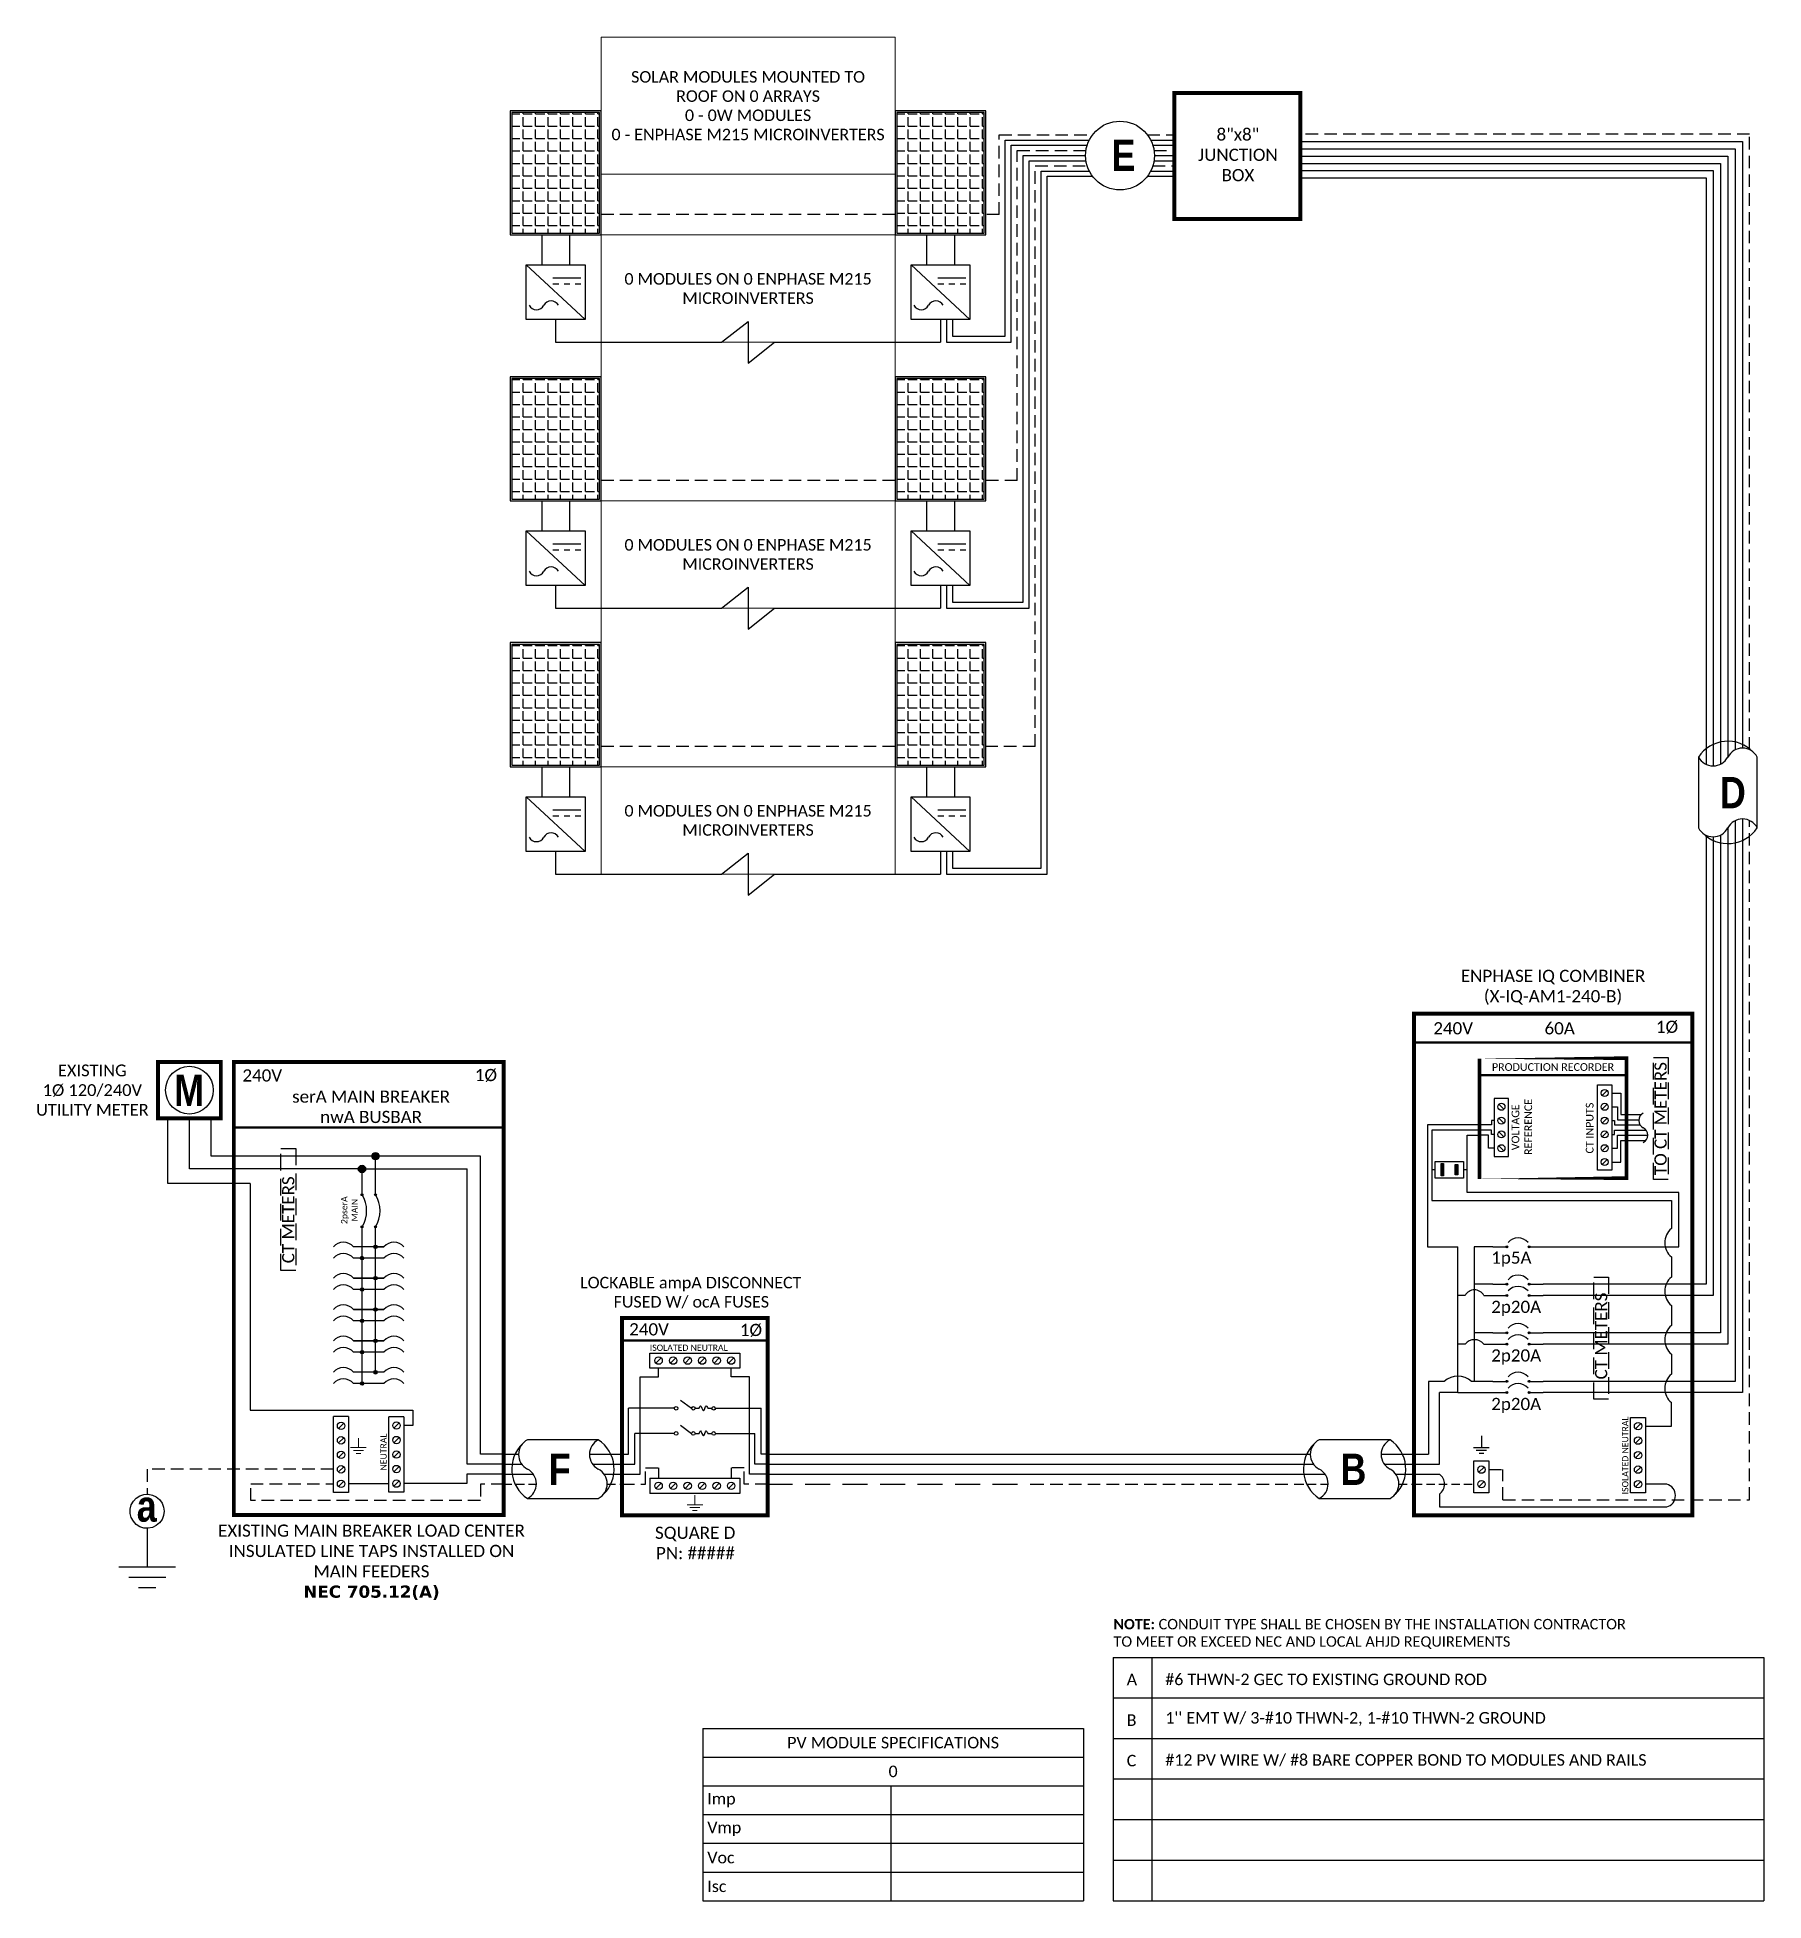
# Model space of a CAD drawing. Header units: feet. Extents: x 12912 to 13430, y 16038 to 16596.
import ezdxf

# ---------------------------------------------------------------- set-up
doc = ezdxf.new("R2010")
doc.units = ezdxf.units.FT
doc.header["$MEASUREMENT"] = 0
doc.linetypes.add('DASHED', pattern=[0.75, 0.5, -0.25])
doc.linetypes.add('HIDDEN', pattern=[0.375, 0.25, -0.125])
for name, color, linetype in [('E - MODULE', 7, 'Continuous'), ('ONE LINE BLOCKS', 7, 'Continuous'), ('TABLES', 7, 'Continuous'), ('TEXT', 7, 'Continuous'), ('Z - TITLEBLOCK TXT', 7, 'Continuous')]:
    doc.layers.add(name, color=color, linetype=linetype)
doc.styles.add('ONE LINE TXT', font='techb___.ttf')
doc.styles.get("Standard").update_dxf_attribs({"font": 'CALIBRI.TTF'})

msp = doc.modelspace()

# ---------------------------------------------------------------- texts
at = {"color": 1, "linetype": 'Continuous', "char_height": 9.383282677011772, "attachment_point": 1, "style": 'ONE LINE TXT'}
for s, insert in [('{\\W1;\\C256;E}', (13234.01562650342, 16565.6506995626)), ('{\\W1;\\C256;D}', (13416.47443029156, 16374.5223619935)), ('{\\W1;\\C256;F}', (13065.25249339556, 16171.58479132336)), ('{\\W1;\\C256;B}', (13302.67566472443, 16171.58479132337))]:
    msp.add_mtext_dynamic_manual_height_columns(s, width=0.138532783265864, gutter_width=2.131672445536665, heights=[0], dxfattribs=dict(at, insert=insert))
at = {"color": 1, "insert": (12987.15359320818, 16241.07755561532), "char_height": 3.65759824216516, "attachment_point": 5, "rotation": 90}
msp.add_mtext_dynamic_manual_height_columns(' CT METERS', width=27.4516815760042, gutter_width=7.170123602891181, heights=[0], dxfattribs=at)
at = {"color": 10, "insert": (13234.60539737233, 16122.03062242101), "char_height": 3.108958505840386, "attachment_point": 1}
msp.add_mtext_dynamic_manual_height_columns('\\A1;{\\fCalibri|b1|i0|c0|p34;NOTE:} {\\A0;\\H1.0052x;CONDUIT TYPE SHALL BE CHOSEN BY THE INSTALLATION CONTRACTOR\\PTO MEET OR EXCEED NEC AND LOCAL AHJD REQUIREMENTS}', width=164.3528282441708, gutter_width=0, heights=[9.890720793223181], dxfattribs=at)

# ---------------------------------------------------------------- blocks, each defined once
blk = doc.blocks.new('*T14')
at = {"layer": 'Defpoints', "color": 8, "linetype": 'ByBlock', "lineweight": 0, "transparency": 16777216}
for p, q in [((0, 0), (88.16386767174117, 0)), ((0, 0), (0, -250.9663552616585)), ((88.16386767174117, 0), (88.16386767174117, -250.9663552616585)), ((0, -41.07609801769286), (88.16386767174117, -41.07609801769286)), ((0, -59.23865719003516), (88.16386767174117, -59.23865719003516)), ((0, -91.46009300948936), (88.16386767174117, -91.46009300948936)), ((0, -138.9917883161215), (88.16386767174117, -138.9917883161215)), ((0, -171.2132241355721), (88.16386767174117, -171.2132241355721)), ((0, -218.7449194422061), (88.16386767174117, -218.7449194422061)), ((0, -250.9663552616585), (88.16386767174117, -250.9663552616585))]:
    blk.add_line(p, q, dxfattribs=at)
at = {"color": 0, "linetype": 'Continuous', "transparency": 16777216, "char_height": 3.454398339822651, "width": 83.57399169750818, "attachment_point": 5}
for s, insert in [('{\\fCalibri|b0|i0|c0;SOLAR MODULES MOUNTED TO ROOF ON 0 ARRAYS^J0 - 0W MODULES^J0 - ENPHASE M215 MICROINVERTERS', (44.08193383587059, -20.53804900884643)), ('{\\fCalibri|b0|i0|c0;', (44.08193383587059, -50.15737760386401)), ('{\\fCalibri|b0|i0|c0;0 MODULES ON 0 ENPHASE M215 MICROINVERTERS', (44.08193383587059, -75.34937509976226)), ('{\\fCalibri|b0|i0|c0;', (44.08193383587059, -115.2259406628073)), ('{\\fCalibri|b0|i0|c0;0 MODULES ON 0 ENPHASE M215 MICROINVERTERS', (44.08193383587059, -155.1025062258486)), ('{\\fCalibri|b0|i0|c0;', (44.08193383587059, -194.97907178889)), ('{\\fCalibri|b0|i0|c0;0 MODULES ON 0 ENPHASE M215 MICROINVERTERS', (44.08193383587059, -234.8556373519332))]:
    blk.add_mtext(s, dxfattribs=dict(at, insert=insert))
blk = doc.blocks.new('*U26')
at = {"color": 7, "linetype": 'Continuous'}
for p, q in [((-7.14273261753624, 13.31379698112505), (-28.38670308841029, 13.31379698112505)), ((-28.38670308841029, -4.313796981125051), (-7.14273261753624, -4.313796981125051))]:
    blk.add_line(p, q, dxfattribs=at)
at = {"color": 7}
for p, q in [((-35.52943570594744, 8.999999999996362), (-31.05138576750414, 8.999999999996362)), ((-9.807415296628278, 8.999999999996362), (9.094947017729282e-13, 8.999999999996362))]:
    blk.add_line(p, q, dxfattribs=at)
at = {"color": 10}
for p, q in [((-35.52943570594744, 5.999999999996362), (-30.11481272106539, 5.999999999992724)), ((-8.870842250205897, 5.999999999992724), (9.094947017729282e-13, 5.999999999992724))]:
    blk.add_line(p, q, dxfattribs=at)
at = {"color": 253}
for p, q in [((-35.52943570594744, 2.999999999996362), (-26.6585934557479, 2.999999999996362)), ((-5.414622984878406, 2.999999999996362), (9.094947017729282e-13, 2.999999999992724))]:
    blk.add_line(p, q, dxfattribs=at)
at = {"color": 92, "linetype": 'HIDDEN', "ltscale": 10}
for p, q in [((-4.478049938447839, -3.637978807091713e-12), (0, 0)), ((-35.52943570594744, -3.637978807091713e-12), (-25.72202040931734, -3.637978807091713e-12))]:
    blk.add_line(p, q, dxfattribs=at)
at = {"color": 7, "linetype": 'Continuous'}
for centre, start, end in [((-22.53670101713578, 4.499999999989086), 133.9732389627104, 236.4264841729064), ((-12.99273468881074, 4.499999999989086), 313.9732389627104, 56.4264841729064)]:
    blk.add_arc(centre, 10.57854155630173, start, end, dxfattribs=at)
at = {"linetype": 'Continuous'}
for centre, start, end in [((-26.07656823981961, 8.906898490567983), 117.6639225845625, 242.3360774153913), ((-4.832597768944652, 8.906898490546155), 117.6639225845625, 242.3360774153913), ((-30.69683793700187, 0.09310150943201734), 297.6639225845625, 62.33607741539132), ((-9.452867466132375, 0.09310150943201734), 297.6639225845625, 62.33607741539132)]:
    blk.add_arc(centre, 4.975688628201564, start, end, dxfattribs=at)
blk = doc.blocks.new('*U17')
at = {"color": 7}
blk.add_line((-79.14105710962394, 8.999999999996362), (0, 9), dxfattribs=at)
at = {"color": 10}
blk.add_line((-79.14105710962394, 5.999999999996362), (0, 6), dxfattribs=at)
at = {"color": 253}
blk.add_line((-79.14105710962394, 2.999999999996362), (0, 3), dxfattribs=at)
at = {"color": 92, "linetype": 'HIDDEN', "ltscale": 15}
blk.add_line((-79.14105710962394, -3.637978807091713e-12), (0, 0), dxfattribs=at)
blk = doc.blocks.new('*U21')
at = {"lineweight": 50}
blk.add_line((-43.6116214036756, 43.06379295176157), (0, 43.06379295176157), dxfattribs=at)
at = {"color": 1, "linetype": 'Continuous'}
for p, q in [((-35.26761573623207, 34.77694743980464), (-35.26761573623207, 39.31564129513208)), ((-35.26761573623207, 39.31564129513208), (-8.32254697902863, 39.31564129513208)), ((-8.32254697902863, 39.31564129513208), (-8.32254697902863, 34.77694743980464)), ((-8.32254697902863, 34.77694743980464), (-35.26761573623207, 34.77694743980464)), ((-26.07495123449735, 25.18172376179064), (-22.8119471562477, 22.73910601337411)), ((-21.72993409277569, 22.73470420183003), (-20.49160572531946, 22.73470420183003)), ((-17.94050467957095, 22.73080170828689), (-16.70217631211381, 22.73080170828689)), ((-26.07495123449735, 17.64726165747561), (-22.8119471562477, 15.20464390905909)), ((-21.72993409277569, 15.20024209749317), (-20.49160572531946, 15.20024209749317)), ((-17.94050467957095, 15.19633960397186), (-16.70217631211381, 15.19633960397186)), ((-35.26761573623207, 1.758423961488006), (-8.322546979023173, 1.758423961488006)), ((-35.26761573623207, 1.758423961488006), (-35.26761573623207, -2.780269893839431)), ((-8.32254697902863, 1.758423961488006), (-8.32254697902863, -2.780269893839431)), ((-8.322546979023173, -2.780269893839431), (-35.26761573623207, -2.780269893839431))]:
    blk.add_line(p, q, dxfattribs=at)
at = {"color": 4, "linetype": 'Continuous'}
for p, q in [((-31.88526017397362, 37.83229836323517), (-33.45726816549723, 36.26029037170156)), ((-27.5347870491305, 37.83229836323517), (-29.10679504065411, 36.26029037170156)), ((-23.18431392428738, 37.83229836323517), (-24.75632191581099, 36.26029037170156)), ((-18.83384079944972, 37.83229836323517), (-20.40584879097241, 36.26029037170156)), ((-14.4833676746066, 37.83229836323517), (-16.0553756661302, 36.26029037170156)), ((-10.13289454976803, 37.83229836323517), (-11.70490254129163, 36.26029037170156)), ((-31.88526017396816, 0.2750810295910924), (-33.45726816549177, -1.296926961942518)), ((-27.5347870491305, 0.2750810295910924), (-29.10679504065411, -1.296926961942518)), ((-23.18431392428738, 0.2750810295910924), (-24.75632191581099, -1.296926961942518)), ((-18.83384079944426, 0.2750810295910924), (-20.40584879096787, -1.296926961942518)), ((-14.4833676746066, 0.2750810295910924), (-16.0553756661302, -1.296926961942518)), ((-10.13289454976348, 0.2750810295910924), (-11.70490254128708, -1.296926961942518))]:
    blk.add_line(p, q, dxfattribs=at)
at = {"color": 253, "linetype": 'Continuous'}
for p, q in [((-32.67126416973497, 32.16868385986527), (-32.67126416972951, 34.77694743980464)), ((-10.91889854553028, 32.16868385986527), (-10.91889854553483, 34.77694743980464)), ((-38.15750528725175, 2.999999999992724), (-38.1575052872513, 32.16868385986527)), ((-38.1575052872513, 32.16868385986527), (-32.67126416973497, 32.16868385986527)), ((-5.432657428013954, 32.16868385986527), (-10.91889854553028, 32.16868385986527)), ((-5.432657428004404, 2.999999999992724), (-5.432657428013954, 32.16868385986527)), ((-43.61162140367423, 2.999999999992724), (-38.1575052872513, 2.999999999992724)), ((-1.364242052659392e-12, 2.999999999992724), (-5.432657428004404, 2.999999999992724))]:
    blk.add_line(p, q, dxfattribs=at)
at = {"color": 7, "linetype": 'Continuous'}
for p, q in [((-27.97005342058207, 22.73146537071079), (-41.66354822822996, 22.73146537071079)), ((-41.66354822823041, 8.999999999992724), (-41.66354822822996, 22.73146537071079)), ((-15.62012336914651, 22.73146537070768), (-1.926614487035295, 22.73146537071857)), ((-1.926614487024381, 8.999999999992724), (-1.926614487035295, 22.73146537071079))]:
    blk.add_line(p, q, dxfattribs=at)
at = {"color": 10, "linetype": 'Continuous'}
for p, q in [((-27.97005280056258, 15.19782235267374), (-39.80034955827946, 15.19535016399573)), ((-39.79842799696689, 5.999999999992724), (-39.80034953798895, 15.19525306674404)), ((-15.6201354128307, 15.19841689566136), (-3.789813407730962, 15.19415025971505)), ((-3.791734718288808, 5.999999999992724), (-3.789813177276301, 15.19525306674404)), ((-43.61162140367423, 5.999999999992724), (-39.79842799696689, 5.999999999992724)), ((-1.364242052659392e-12, 5.999999999992724), (-3.791734718288808, 5.999999999989086))]:
    blk.add_line(p, q, dxfattribs=at)
at = {"color": 7}
for p, q in [((-43.61162140367423, 8.999999999996362), (-41.6635482282295, 8.999999999992724)), ((-1.364242052659392e-12, 8.999999999996362), (-1.926614487024835, 8.999999999996362))]:
    blk.add_line(p, q, dxfattribs=at)
at = {"color": 92, "linetype": 'HIDDEN', "ltscale": 15}
for p, q in [((-43.6116214036756, 0), (-36.58051912606061, 0)), ((-36.58051912606061, -3.637978807091713e-12), (-36.58051912606061, 4.898634765475435)), ((-36.58051912606061, 4.898634765475435), (-32.67126416972496, 4.898634765475435)), ((-32.67126416972496, 4.898634765475435), (-32.67126416972496, 1.758423961488006)), ((-7.009643589204643, 4.898634765475435), (-10.91889854554029, 4.898634765475435)), ((-10.91889854554029, 4.898634765475435), (-10.91889854554029, 1.758423961488006)), ((-7.009643589199186, -3.637978807091713e-12), (-7.009643589204643, 4.898634765475435)), ((0, 0), (-7.009643589199186, 0))]:
    blk.add_line(p, q, dxfattribs=at)
at = {"lineweight": 50, "const_width": 1.185332763664635}
blk.add_lwpolyline([(-43.6116214036756, -9.335896394964948), (-43.6116214036756, 49.83611655237473), (0, 49.83611655237473), (0, -9.335896394964948)], close=True, dxfattribs=at)
at = {"color": 92, "linetype": 'Continuous', "lineweight": 5, "ltscale": 0.05, "flags": 128}
for points in [[(-21.79508135762762, -3.32089023822482), (-21.79508135763217, -6.16701261263006)], [(-24.13611969887688, -6.16701261263006), (-19.45404301637745, -6.16701261263006)], [(-20.26545811315873, -7.034441443007381), (-23.32470460209652, -7.034441443007381)], [(-21.07687320994455, -7.90187027340653), (-22.51328950531069, -7.90187027340653)]]:
    blk.add_lwpolyline(points, dxfattribs=at)
at = {"color": 4, "linetype": 'Continuous'}
for centre in [(-32.67126416973497, 37.04629436745745), (-28.32079104489185, 37.04629436745745), (-23.97031792004873, 37.04629436745745), (-19.61984479521107, 37.04629436745745), (-15.26937167036795, 37.04629436745745), (-10.91889854552483, 37.04629436745745), (-32.67126416972951, -0.5109229661866266), (-28.32079104489185, -0.5109229661866266), (-23.97031792004873, -0.5109229661866266), (-19.61984479520561, -0.5109229661866266), (-15.26937167036795, -0.5109229661866266), (-10.91889854552483, -0.5109229661866266)]:
    blk.add_circle(centre, 1.111577510887078, dxfattribs=at)
at = {"color": 1, "linetype": 'Continuous'}
for centre in [(-27.42901506464841, 22.73146537071079), (-22.27096275427266, 22.73146537071079), (-16.16114765061229, 22.72756287716766), (-27.42901506464295, 15.19700326637758), (-22.27096275427812, 15.19700326637758), (-16.16114765061229, 15.1931007728308)]:
    blk.add_circle(centre, 0.5410383559336597, dxfattribs=at)
for points in [[(-20.49160572531946, 22.73470420183003), (-20.11554185856221, 23.49225212552483), (-19.21603552317447, 21.96935129106714), (-18.38987687338704, 23.49225212552483), (-17.94050467957095, 22.73080170828689)], [(-20.49160572531946, 15.20024209749317), (-20.11554185856221, 15.95779002119161), (-19.21603552317447, 14.43488918673029), (-18.38987687338704, 15.95779002119161), (-17.94050467957095, 15.19633960395004)]]:
    blk.add_spline(points, degree=3, dxfattribs=at)
at = {"color": 7}
blk.add_blockref('*U26', (-43.6116214036756, 0), dxfattribs=at)
at = {"color": 4, "linetype": 'Continuous'}
blk.add_text('ISOLATED NEUTRAL', height=1.874334766554741, dxfattribs=at).set_placement((-35.31784838447857, 39.97217458965315))
at = {"color": 1}
for s, width, gutter_width, heights, insert, char_height, attachment_point in [('\\A1;\\pi2.6661;LOCKABLE ampA DISCONNECT \\P\\pi12.722;FUSED W/ ocA FUSES', 71.89306288330188, 92.22970162818092, [18.55702276612101], (-58.87540365616496, 62.16091061536463), 3.454398339822651, 1), ('240V', 0.1480620958035672, 0.75, [0], (-35.54517607183425, 46.39544126646797), 3.65759824216516, 5), ('1Ø', 0.1480620958035672, 0.75, [0], (-4.982872748738373, 46.09550858286093), 3.65759824216516, 5), ('\\A1;\\pi5.5987,t23.887;SQUARE D\\P\\pi5.8899,t24.178;PN: #####', 35.08159665650859, 28.88215433384357, [13.54017578842261], (-39.35086651751135, -12.75181679176603), 3.657598242165161, 1)]:
    blk.add_mtext_dynamic_manual_height_columns(s, width=width, gutter_width=gutter_width, heights=heights, dxfattribs=dict(at, insert=insert, char_height=char_height, attachment_point=attachment_point))
blk = doc.blocks.new('lineTapPanel')
at = {"linetype": 'Continuous'}
h = blk.add_hatch(color=254, dxfattribs=at)
h.dxf.hatch_style = 1
edge = h.paths.add_edge_path()
edge.add_arc((-42.4728778074923, 94.51227852208831), 1.111577510887078, 0, 360)
h = blk.add_hatch(color=254, dxfattribs=at)
h.dxf.hatch_style = 1
edge = h.paths.add_edge_path()
edge.add_arc((-38.44367538394636, 98.34209528300926), 1.111577510887078, 0, 360)
h = blk.add_hatch(color=1, dxfattribs=at)
h.dxf.hatch_style = 1
edge = h.paths.add_edge_path()
edge.add_arc((-42.4728778074923, 86.79555332105156), 0.2909504558996183, 0, 360)
h = blk.add_hatch(color=1, dxfattribs=at)
h.dxf.hatch_style = 1
edge = h.paths.add_edge_path()
edge.add_arc((-38.44367538394636, 86.79555332105156), 0.2909504558996183, 0, 360)
h = blk.add_hatch(color=1, dxfattribs=at)
h.dxf.hatch_style = 1
edge = h.paths.add_edge_path()
edge.add_arc((-42.4728778074923, 77.16403163819996), 0.2909504558996183, 0, 360)
h = blk.add_hatch(color=1, dxfattribs=at)
h.dxf.hatch_style = 1
edge = h.paths.add_edge_path()
edge.add_arc((-38.44367538394636, 77.16403163819996), 0.2909504558996183, 0, 360)
h = blk.add_hatch(color=1, dxfattribs=at)
h.dxf.hatch_style = 1
edge = h.paths.add_edge_path()
edge.add_arc((-42.47287780749321, 67.78379748779116), 0.5280509861124164, 0, 360)
h = blk.add_hatch(color=1, dxfattribs=at)
h.dxf.hatch_style = 1
edge = h.paths.add_edge_path()
edge.add_arc((-38.44367538394636, 71.16274437391621), 0.5280509861124164, 0, 360)
h = blk.add_hatch(color=1, dxfattribs=at)
h.dxf.hatch_style = 1
edge = h.paths.add_edge_path()
edge.add_arc((-38.44367538394636, 61.76004240136899), 0.5280509861124164, 0, 360)
h = blk.add_hatch(color=1, dxfattribs=at)
h.dxf.hatch_style = 1
edge = h.paths.add_edge_path()
edge.add_arc((-42.47287780749411, 58.38109551524758), 0.5280509861124164, 0, 360)
h = blk.add_hatch(color=1, dxfattribs=at)
h.dxf.hatch_style = 1
edge = h.paths.add_edge_path()
edge.add_arc((-38.44367538394636, 52.35734042882541), 0.5280509861124164, 0, 360)
h = blk.add_hatch(color=1, dxfattribs=at)
h.dxf.hatch_style = 1
edge = h.paths.add_edge_path()
edge.add_arc((-42.47287780749502, 48.97839354270036), 0.5280509861124164, 0, 360)
h = blk.add_hatch(color=1, dxfattribs=at)
h.dxf.hatch_style = 1
edge = h.paths.add_edge_path()
edge.add_arc((-42.47287780749593, 39.57569157015678), 0.5280509861124164, 0, 360)
h = blk.add_hatch(color=1, dxfattribs=at)
h.dxf.hatch_style = 1
edge = h.paths.add_edge_path()
edge.add_arc((-38.44367538394636, 42.95463845628183), 0.5280509861124164, 0, 360)
h = blk.add_hatch(color=1, dxfattribs=at)
h.dxf.hatch_style = 1
edge = h.paths.add_edge_path()
edge.add_arc((-38.44367538394636, 33.55193648371642), 0.5280509861124164, 0, 360)
h = blk.add_hatch(color=1, dxfattribs=at)
h.dxf.hatch_style = 1
edge = h.paths.add_edge_path()
edge.add_arc((-42.47287780749684, 30.17298959759137), 0.5280509861124164, 0, 360)
at = {"color": 155, "true_color": 0x647190}
blk.add_line((-80.9165531914432, 126.593895877013), (0, 126.593895877013), dxfattribs=at)
at = {"color": 253, "linetype": 'Continuous'}
for p, q in [((-100.7303590753045, 90.20002519472837), (-100.7303590753036, 109.6966648763446)), ((-76.03501279526063, 90.20002519472837), (-100.7303590753045, 90.20002519472837)), ((-76.03501279526063, 90.20002519472837), (-76.03501279526063, 22.15837522150468)), ((-76.03501279526063, 22.15837522150468), (-27.24705362140321, 22.15837522150468)), ((-27.24705362140321, 17.56533789245441), (-29.88709210750039, 17.56533789245441)), ((-27.24705362140321, 22.15837522150468), (-27.24705362140321, 17.56533789245441)), ((-11.0097081009153, 0.1634453930819291), (-29.88709210750039, 0.1634453930819291)), ((0, 3.00000000001819), (-11.0097081009153, 3.00000000001819)), ((-11.0097081009153, 3.00000000001819), (-11.0097081009153, 0.1634453930819291))]:
    blk.add_line(p, q, dxfattribs=at)
at = {"color": 10, "linetype": 'Continuous'}
for p, q in [((-94.24464934527259, 94.51227852207012), (-94.24464934527168, 109.6966648763446)), ((-43.5844553183797, 94.51227852207012), (-94.24464934527259, 94.51227852207012)), ((-42.4728778074923, 87.08650377695085), (-42.4728778074923, 93.4007010112)), ((-41.3613002966049, 94.51227852208831), (-10.98031765185078, 94.51227852208831)), ((-10.98031765184987, 6.00000000001819), (-10.98031765184987, 94.51227852208831)), ((-42.47287780749684, 30.17298959759137), (-42.4728778074923, 76.87308118230067)), ((-35.88124609298848, 67.78379748779116), (-45.03530709845563, 67.78379748779116)), ((-35.88124609298848, 58.38109551524758), (-45.03530709845563, 58.38109551524758)), ((-35.88124609298848, 48.97839354270036), (-45.03530709845563, 48.97839354270036)), ((-35.88124609298848, 39.57569157015678), (-45.03530709845563, 39.57569157015678)), ((-35.88124609298848, 30.17298959759137), (-45.03530709845563, 30.17298959759137)), ((0, 6.00000000001819), (-10.98031765184987, 6.00000000001819))]:
    blk.add_line(p, q, dxfattribs=at)
at = {"color": 7, "linetype": 'Continuous'}
for p, q in [((-87.75193899443275, 98.34209528298743), (-87.75193899443184, 109.6966648763446)), ((-39.55525289483376, 98.34209528298743), (-87.75193899443275, 98.34209528298743)), ((-38.44367538394636, 87.08650377695085), (-38.44367538394636, 97.23051777212095)), ((-6.958625373420546, 8.999999999996362), (-6.958625373375071, 98.3420952830129)), ((-38.44367538394636, 61.76004240136899), (-38.44367538394636, 76.87308118230067)), ((-35.88124609298848, 71.16274437391621), (-45.03530709845563, 71.16274437391621)), ((-38.44367538394636, 71.16274437391621), (-35.88124609298848, 71.16274437391621)), ((-45.03530709845563, 61.76004240136899), (-35.88124609298848, 61.76004240136899)), ((-35.88124609298848, 61.76004240136899), (-45.03530709845563, 61.76004240136899)), ((-38.44367538394636, 52.35734042882541), (-38.44367538394636, 61.76004240136899)), ((-45.03530709845563, 52.35734042882541), (-35.88124609298848, 52.35734042882541)), ((-35.88124609298848, 52.35734042882541), (-45.03530709845563, 52.35734042882541)), ((-38.44367538394636, 42.95463845628183), (-38.44367538394636, 52.35734042882541)), ((-45.03530709845563, 42.95463845628183), (-35.88124609298848, 42.95463845628183)), ((-35.88124609298848, 42.95463845628183), (-45.03530709845563, 42.95463845628183)), ((-38.44367538394636, 33.55193648371642), (-38.44367538394636, 42.95463845628183)), ((-35.88124609298848, 33.55193648371642), (-45.03530709845563, 33.55193648371642))]:
    blk.add_line(p, q, dxfattribs=at)
at = {"lineweight": 50}
blk.add_line((-80.9165531914432, 106.9481273167185), (0, 106.9481273167185), dxfattribs=at)
at = {"color": 7}
for p, q in [((-6.958625373375071, 98.3420952830129), (-37.33209787305896, 98.34209528300926)), ((0, 9), (-6.958625373420546, 8.999999999996362))]:
    blk.add_line(p, q, dxfattribs=at)
at = {"color": 1, "linetype": 'Continuous'}
for p, q in [((-51.0294610839419, -2.505092970568512), (-51.0294610839419, 20.23387625610485)), ((-46.49076722861628, 20.23387625610485), (-51.0294610839419, 20.23387625610485)), ((-46.49076722861628, 20.23387625610485), (-46.49076722861628, -2.505092970568512)), ((-34.42578596282601, -2.432906173409719), (-34.42578596282692, 20.1616894589497)), ((-29.88709210750039, 20.16168945894606), (-34.42578596282601, 20.16168945894606)), ((-29.88709210750039, 20.1616894589497), (-29.88709210750039, -2.432906173409719)), ((-46.49076722861628, -2.505092970568512), (-51.0294610839419, -2.505092970568512)), ((-29.88709210750039, -2.432906173409719), (-34.42578596282601, -2.432906173409719))]:
    blk.add_line(p, q, dxfattribs=at)
at = {"color": 4, "linetype": 'Continuous'}
for p, q in [((-47.97411016051683, 18.27915509107333), (-49.54611815204044, 16.70714709953972)), ((-31.37043503940185, 18.3513418882103), (-32.94244303092455, 16.77933389667669)), ((-47.97411016051683, 13.92868196623022), (-49.54611815204044, 12.35667397469661)), ((-31.37043503940185, 14.00086876336718), (-32.94244303092455, 12.4288607718554)), ((-47.97411016051683, 9.578208841387095), (-49.54611815204044, 8.006200849853485)), ((-31.37043503940185, 9.65039563852406), (-32.94244303092455, 8.078387647012278)), ((-47.97411016051683, 5.227735716543975), (-49.54611815204044, 3.655727725010365)), ((-47.97411016051228, 0.8772625917008554), (-49.54611815203589, -0.6947453998327546)), ((-31.37043503940185, 5.299922513702768), (-32.94244303092455, 3.727914522169158)), ((-31.37043503940185, 0.949449388859648), (-32.94244303092455, -0.622558602673962))]:
    blk.add_line(p, q, dxfattribs=at)
at = {"color": 92, "linetype": 'HIDDEN', "ltscale": 15}
for p, q in [((-51.0294610839419, 4.441731720766256), (-106.8916001157022, 4.441731720766256)), ((-106.8916001157022, 4.441731720766256), (-106.8916001157022, -4.87438598116205)), ((-75.84282630293455, -4.955775758582604), (-75.84282630293455, 0.09125859592313645)), ((-75.84282630293455, 0.09125859592313645), (-51.0294610839419, 0.09125859592313645)), ((0, 0), (-6.958625373416908, -3.637978807091713e-12)), ((-6.958625373416908, -4.955775758582604), (-75.84282630293455, -4.955775758582604)), ((-6.958625373416908, -3.637978807091713e-12), (-6.958625373416908, -4.955775758582604))]:
    blk.add_line(p, q, dxfattribs=at)
at = {"color": 92, "linetype": 'Continuous', "ltscale": 15}
blk.add_line((-34.42578596282601, 0.09125859592313645), (-46.49076722861628, 0.09125859592313645), dxfattribs=at)
at = {"color": 92, "ltscale": 15}
blk.add_line((-106.8916001157022, -4.87438598116205), (-106.8916001157022, -24.83542790230786), dxfattribs=at)
at = {"lineweight": 50, "const_width": 1.185332763664635}
for points in [[(-103.6736613218873, 109.6966648763446), (-103.6736613218873, 126.593895877013), (-84.81563736865701, 126.593895877013), (-84.81563736865701, 109.6966648763446)], [(-80.9165531914432, -9.295786066148139), (-80.9165531914432, 126.593895877013), (0, 126.593895877013), (0, -9.295786066148139)]]:
    blk.add_lwpolyline(points, close=True, dxfattribs=at)
at = {"color": 92, "linetype": 'Continuous', "lineweight": 5, "ltscale": 0.05, "flags": 128}
for points in [[(-43.53647432307935, 13.813563782438), (-43.53647432308389, 10.96744140803276)], [(-45.87751266432861, 10.96744140803276), (-41.19543598182918, 10.96744140803276)], [(-42.00685107861045, 10.10001257765543), (-45.06609756754824, 10.10001257765543)], [(-42.81826617539627, 9.232583747256285), (-44.25468247076242, 9.232583747256285)]]:
    blk.add_lwpolyline(points, dxfattribs=at)
at = {"color": 92, "linetype": 'Continuous', "ltscale": 4, "flags": 128}
for points in [[(-115.3727313172176, -24.83542790230786), (-98.41046891418773, -24.83542790230786)], [(-101.3500695919965, -27.97795555289122), (-112.4331306394088, -27.97795555289122)], [(-104.2896702698054, -31.12048320349277), (-109.4935299616, -31.12048320349277)]]:
    blk.add_lwpolyline(points, dxfattribs=at)
at = {"linetype": 'Continuous'}
blk.add_circle((-94.24464934527168, 118.1452803766806), 7.153048953988936, dxfattribs=at)
at = {"color": 7, "linetype": 'Continuous'}
for centre in [(-42.4728778074923, 94.51227852208831), (-38.44367538394636, 98.34209528300926), (-38.44367538394636, 98.34209528300926)]:
    blk.add_circle(centre, 1.111577510887078, dxfattribs=at)
at = {"color": 1, "linetype": 'Continuous'}
for centre, radius in [((-42.4728778074923, 86.79555332105156), 0.2909504558996183), ((-38.44367538394636, 86.79555332105156), 0.2909504558996183), ((-42.4728778074923, 77.16403163819996), 0.2909504558996183), ((-38.44367538394636, 77.16403163819996), 0.2909504558996183), ((-42.47287780749321, 67.78379748779116), 0.5280509861124164), ((-38.44367538394636, 71.16274437391621), 0.5280509861124164), ((-38.44367538394636, 61.76004240136899), 0.5280509861124164), ((-42.47287780749411, 58.38109551524758), 0.5280509861124164), ((-38.44367538394636, 52.35734042882541), 0.5280509861124164), ((-42.47287780749502, 48.97839354270036), 0.5280509861124164), ((-42.47287780749593, 39.57569157015678), 0.5280509861124164), ((-38.44367538394636, 42.95463845628183), 0.5280509861124164), ((-38.44367538394636, 33.55193648371642), 0.5280509861124164), ((-42.47287780749684, 30.17298959759137), 0.5280509861124164)]:
    blk.add_circle(centre, radius, dxfattribs=at)
at = {"color": 4, "linetype": 'Continuous'}
for centre in [(-48.76011415627909, 17.49315109529562), (-32.1564390351632, 17.56533789245441), (-48.76011415627909, 13.1426779704525), (-32.1564390351632, 13.21486476761129), (-48.76011415627909, 8.792204845609376), (-32.1564390351632, 8.864391642768169), (-32.1564390351632, 4.513918517925049), (-48.76011415627909, 4.441731720766256), (-48.76011415627909, 0.09125859592313645), (-32.1564390351632, 0.1634453930819291)]:
    blk.add_circle(centre, 1.111577510887078, dxfattribs=at)
at = {"color": 1, "linetype": 'Continuous'}
for centre, radius, start, end in [((-50.14118143142423, 81.97979247962576), 9.055077744040508, 327.8708244926741, 32.12917550732588), ((-46.11197900787829, 81.97979247962576), 9.055077744040508, 327.8708244926741, 32.12917550732588), ((-48.03238409119876, 68.61751082151022), 3.932007672516098, 40.33920141311549, 139.6607985868845), ((-48.03238409119876, 65.23856393538517), 3.932007672516098, 40.33920141311549, 139.6607985868845), ((-32.88416910024443, 68.61751082151022), 3.932007672516098, 40.33920141308176, 139.6607985869182), ((-32.88416910024443, 65.23856393538517), 3.932007672516098, 40.33920141308176, 139.6607985869182), ((-48.03238409119876, 59.21480884896664), 3.932007672516098, 40.33920141311549, 139.6607985868845), ((-32.88416910024443, 59.21480884896664), 3.932007672516098, 40.33920141308176, 139.6607985869182), ((-48.03238409119876, 55.83586196284159), 3.932007672516098, 40.33920141311549, 139.6607985868845), ((-32.88416910024443, 55.83586196284159), 3.932007672516098, 40.33920141308176, 139.6607985869182), ((-48.03238409119876, 49.81210687642306), 3.932007672516098, 40.33920141311549, 139.6607985868845), ((-48.03238409119876, 46.43315999029801), 3.932007672516098, 40.33920141311549, 139.6607985868845), ((-32.88416910024443, 49.81210687642306), 3.932007672516098, 40.33920141308176, 139.6607985869182), ((-32.88416910024443, 46.43315999029801), 3.932007672516098, 40.33920141308176, 139.6607985869182), ((-48.03238409119876, 40.40940490387584), 3.932007672516098, 40.33920141311549, 139.6607985868845), ((-48.03238409119876, 37.03045801775079), 3.932007672516098, 40.33920141311549, 139.6607985868845), ((-32.88416910024443, 40.40940490387584), 3.932007672516098, 40.33920141308176, 139.6607985869182), ((-32.88416910024443, 37.03045801775079), 3.932007672516098, 40.33920141308176, 139.6607985869182), ((-48.03238409119876, 31.00670293131043), 3.932007672516098, 40.33920141311549, 139.6607985868845), ((-32.88416910024443, 31.00670293131043), 3.932007672516098, 40.33920141308176, 139.6607985869182), ((-48.03238409119876, 27.62775604520721), 3.932007672516098, 40.33920141311549, 139.6607985868845), ((-32.88416910024443, 27.62775604520721), 3.932007672516098, 40.33920141308176, 139.6607985869182)]:
    blk.add_arc(centre, radius, start, end, dxfattribs=at)
at = {"color": 253, "linetype": 'Continuous', "style": 'ONE LINE TXT'}
blk.add_text('M', height=9.383282676953176, dxfattribs=at).set_placement((-98.80442891325947, 113.4292033659767))
at = {"color": 4, "linetype": 'Continuous'}
blk.add_text('NEUTRAL', height=1.874334766554741, rotation=90, dxfattribs=at).set_placement((-35.08231925735799, 4.081593411287031))
at = {"color": 1, "attachment_point": 5}
for s, width, gutter_width, heights, insert, char_height in [('EXISTING\\P1Ø 120/240V UTILITY METER', 37.80667047990212, 7.170123602891181, [0], (-123.3486510911798, 118.1329814113014), 3.543298297097499), ('240V', 0.1480620958035672, 0.75, [0], (-72.38596292787861, 122.5388641736099), 3.65759824216516), ('1Ø', 0.1480620958035672, 0.75, [0], (-5.313574516361768, 122.5388641736099), 3.65759824216516), ('serA MAIN BREAKER\\PnwA BUSBAR', 72.4998475968122, 0.75, [0], (-39.75165959261813, 113.1409788170386), 3.65759824216516), ('EXISTING MAIN BREAKER LOAD CENTER INSULATED LINE TAPS INSTALLED ON MAIN FEEDERS\\P{\\fVerdana|b1|i0|c0|p34;NEC 705.12(A)}', 98.91756699000109, 7.170123602891181, [106.424970575281], (-39.63176537905838, -23.41977469930134), 3.657598242165161)]:
    blk.add_mtext_dynamic_manual_height_columns(s, width=width, gutter_width=gutter_width, heights=heights, dxfattribs=dict(at, insert=insert, char_height=char_height))
at = {"color": 4, "linetype": 'Continuous', "insert": (-46.25080924593203, 82.15055889181531), "char_height": 1.874334766554741, "attachment_point": 5, "rotation": 90}
blk.add_mtext_dynamic_manual_height_columns('2pserA\\PMAIN', width=0.1480620958035672, gutter_width=0.75, heights=[0], dxfattribs=at)
blk = doc.blocks.new('*U23')
at = {"color": 7}
blk.add_blockref('lineTapPanel', (0, 0), dxfattribs=at)
blk = doc.blocks.new('*T16')
at = {"color": 0, "lineweight": -2, "transparency": 16777216}
for p, q in [((0, 0), (114.1854929996152, 0)), ((0, 0), (0, -51.69405515626204)), ((114.1854929996152, 0), (114.1854929996152, -51.69405515626204)), ((0, -8.615675859377006), (114.1854929996152, -8.615675859377006)), ((0, -17.23135171875401), (114.1854929996152, -17.23135171875401)), ((56.40758833595828, -17.23135171875401), (56.40758833595828, -51.69405515626204)), ((0, -25.84702757813102), (114.1854929996152, -25.84702757813102)), ((0, -34.46270343750803), (114.1854929996152, -34.46270343750803)), ((0, -43.07837929688503), (114.1854929996152, -43.07837929688503)), ((0, -51.69405515626204), (114.1854929996152, -51.69405515626204))]:
    blk.add_line(p, q, dxfattribs=at)
at = {"color": 0, "linetype": 'Continuous', "transparency": 16777216, "char_height": 3.454398339844223}
for s, insert, width, attachment_point in [('{\\fCalibri|b0|i0|c0;PV MODULE SPECIFICATIONS', (57.09274649980762, -4.307837929689413), 111.4329572375142, 5), ('{\\fCalibri|b0|i0|c0;0', (57.09274649980762, -12.92351378906642), 111.4329572375142, 5), ('{\\fCalibri|b0|i0|c0;Imp', (1.376267881050808, -21.53918964844343), 53.6550525738577, 4), ('{\\fCalibri|b0|i0|c0;', (57.78385621700909, -21.53918964844343), 55.02536890155664, 4), ('{\\fCalibri|b0|i0|c0;Vmp', (1.376267881050808, -30.15486550782043), 53.6550525738577, 4), ('{\\fCalibri|b0|i0|c0;', (57.78385621700909, -30.15486550782043), 55.02536890155664, 4), ('{\\fCalibri|b0|i0|c0;Voc', (1.376267881050808, -38.77054136719744), 53.6550525738577, 4), ('{\\fCalibri|b0|i0|c0;', (57.78385621700909, -38.77054136719744), 55.02536890155664, 4), ('{\\fCalibri|b0|i0|c0;Isc', (1.376267881050808, -47.38621722657444), 53.6550525738577, 4), ('{\\fCalibri|b0|i0|c0;', (57.78385621700909, -47.38621722657444), 55.02536890155664, 4)]:
    blk.add_mtext(s, dxfattribs=dict(at, insert=insert, width=width, attachment_point=attachment_point))
blk = doc.blocks.new('*T15')
at = {"linetype": 'ByBlock', "lineweight": -2, "transparency": 16777216}
for p, q in [((0, 0), (195.0959959807406, 0)), ((0, 0), (0, -72.96556891894761)), ((11.58239443359525, 0), (11.58239443359525, -72.96556891894761)), ((195.0959959807406, 0), (195.0959959807406, -72.96556891894761)), ((0, -12.10586445312583), (195.0959959807406, -12.10586445312583)), ((0, -24.28258835937595), (195.0959959807406, -24.28258835937595)), ((0, -36.45931226562607), (195.0959959807406, -36.45931226562607)), ((0, -48.63603617187619), (195.0959959807406, -48.63603617187619)), ((0, -60.8127600781263), (195.0959959807406, -60.8127600781263)), ((0, -72.96556891894761), (195.0959959807406, -72.96556891894761))]:
    blk.add_line(p, q, dxfattribs=at)
at = {"color": 0, "linetype": 'Continuous', "transparency": 16777216, "char_height": 3.454398339844223, "attachment_point": 7}
for s, insert, width in [('{\\fCalibri|b0|i0|c0;A', (4.063998046874985, -8.355864453125832), 3.454398339844662), ('{\\fCalibri|b0|i0|c0;#6 THWN-2 GEC TO EXISTING GROUND ROD', (15.64639248047024, -8.355864453125832), 175.3856054533942), ("{\\fCalibri|b0|i0|c0;1'' EMT W/ 3-#10 THWN-2, 1-#10 THWN-2 GROUND", (15.64639248047024, -20.53258835937595), 175.3856054533942), ('{\\fCalibri|b0|i0|c0;B', (4.063998046874985, -20.53258835937595), 3.454398339844662), ('{\\fCalibri|b0|i0|c0;C', (4.063998046874985, -32.70931226562607), 3.454398339844662), ('{\\fCalibri|b0|i0|c0;#12 PV WIRE W/ #8 BARE COPPER BOND TO MODULES AND RAILS', (15.64639248047024, -32.70931226562607), 175.3856054533942), ('{\\fCalibri|b0|i0|c0;', (4.063998046874985, -44.88603617187619), 3.454398339844662), ('{\\fCalibri|b0|i0|c0;', (15.64639248047024, -44.88603617187619), 175.3856054533942), ('{\\fCalibri|b0|i0|c0;', (4.063998046874985, -57.0627600781263), 3.454398339844662), ('{\\fCalibri|b0|i0|c0;', (15.64639248047024, -57.0627600781263), 175.3856054533942), ('{\\fCalibri|b0|i0|c0;', (4.063998046874985, -69.21556891894761), 3.454398339844662), ('{\\fCalibri|b0|i0|c0;', (15.64639248047024, -69.21556891894761), 175.3856054533942)]:
    blk.add_mtext(s, dxfattribs=dict(at, insert=insert, width=width))
blk = doc.blocks.new('*U19')
at = {"color": 7}
blk.add_line((-79.14105710962394, 9), (0, 9), dxfattribs=at)
at = {"color": 10}
blk.add_line((-79.14105710962394, 6), (0, 5.999999999947249), dxfattribs=at)
at = {"color": 253}
blk.add_line((-79.14105710962394, 3), (0, 3), dxfattribs=at)
at = {"color": 92, "linetype": 'DASHED', "ltscale": 15}
blk.add_line((-79.14105710962394, 0), (0, 0), dxfattribs=at)
blk = doc.blocks.new('ENPHASE COMBINER 3 CKTS')
h = blk.add_hatch(color=1)
h.dxf.hatch_style = 1
h.paths.add_polyline_path([(12.41834698227558, 95.80943247651112), (13.18799866363406, 95.80943247651112), (13.18799866363406, 92.73203496197902), (12.41834698227558, 92.73203496197902)])
h.paths.add_polyline_path([(8.138740438421337, 96.13318470558806), (8.908392119779819, 96.13318470558806), (8.908392119779819, 92.40327407457198), (8.138740438421337, 92.40327407457198)])
at = {"layer": 'ONE LINE BLOCKS', "linetype": 'Continuous'}
h = blk.add_hatch(color=1, dxfattribs=at)
h.dxf.hatch_style = 1
edge = h.paths.add_edge_path()
edge.add_arc((27.89846752550238, 71.12433185037071), 0.2909504558996183, 0, 360)
h = blk.add_hatch(color=1, dxfattribs=at)
h.dxf.hatch_style = 1
edge = h.paths.add_edge_path()
edge.add_arc((34.57507683551921, 71.12433185037071), 0.2909504558996183, 0, 360)
h = blk.add_hatch(color=1, dxfattribs=at)
h.dxf.hatch_style = 1
edge = h.paths.add_edge_path()
edge.add_arc((27.89846752550238, 59.94296079524929), 0.2909504558996183, 0, 360)
h = blk.add_hatch(color=1, dxfattribs=at)
h.dxf.hatch_style = 1
edge = h.paths.add_edge_path()
edge.add_arc((27.89846752550238, 56.56401390908422), 0.2909504558996183, 0, 360)
h = blk.add_hatch(color=1, dxfattribs=at)
h.dxf.hatch_style = 1
edge = h.paths.add_edge_path()
edge.add_arc((34.57507683551921, 59.94296079524929), 0.2909504558996183, 0, 360)
h = blk.add_hatch(color=1, dxfattribs=at)
h.dxf.hatch_style = 1
edge = h.paths.add_edge_path()
edge.add_arc((34.57507683551921, 56.56401390908422), 0.2909504558996183, 0, 360)
h = blk.add_hatch(color=1, dxfattribs=at)
h.dxf.hatch_style = 1
edge = h.paths.add_edge_path()
edge.add_arc((27.89846752550238, 45.38264285429022), 0.2909504558996183, 0, 360)
h = blk.add_hatch(color=1, dxfattribs=at)
h.dxf.hatch_style = 1
edge = h.paths.add_edge_path()
edge.add_arc((34.57507683551921, 45.38264285429022), 0.2909504558996183, 0, 360)
h = blk.add_hatch(color=1, dxfattribs=at)
h.dxf.hatch_style = 1
edge = h.paths.add_edge_path()
edge.add_arc((27.89846752550238, 42.00369596812516), 0.2909504558996183, 0, 360)
h = blk.add_hatch(color=1, dxfattribs=at)
h.dxf.hatch_style = 1
edge = h.paths.add_edge_path()
edge.add_arc((34.57507683551921, 42.00369596812516), 0.2909504558996183, 0, 360)
h = blk.add_hatch(color=1, dxfattribs=at)
h.dxf.hatch_style = 1
edge = h.paths.add_edge_path()
edge.add_arc((27.89846752550238, 30.82232491332752), 0.2909504558996183, 0, 360)
h = blk.add_hatch(color=1, dxfattribs=at)
h.dxf.hatch_style = 1
edge = h.paths.add_edge_path()
edge.add_arc((34.57507683551921, 30.82232491332752), 0.2909504558996183, 0, 360)
h = blk.add_hatch(color=1, dxfattribs=at)
h.dxf.hatch_style = 1
edge = h.paths.add_edge_path()
edge.add_arc((27.89846752550238, 27.44337802716245), 0.2909504558996183, 0, 360)
h = blk.add_hatch(color=1, dxfattribs=at)
h.dxf.hatch_style = 1
edge = h.paths.add_edge_path()
edge.add_arc((34.57507683551921, 27.44337802716245), 0.2909504558996183, 0, 360)
at = {"color": 7, "linetype": 'Continuous'}
for p, q in [((15.97823548696215, 94.26746370835963), (15.97823548696215, 104.6202518357009)), ((15.97823548696215, 94.26746370835963), (14.92158918022415, 94.26746370835963)), ((15.97823548696215, 87.46999943775381), (15.97823548696215, 94.26746370835963)), ((79.50803908740454, 87.46999943775381), (15.97823548696215, 87.46999943775381)), ((79.50803908740454, 71.1255929851036), (79.50803908740454, 87.46999943775381)), ((87.62696615631285, 73.37164705176428), (87.62696615632285, 59.94422192982165)), ((91.97725037269993, 73.37164705174246), (91.97725037271994, 45.38390398865158)), ((96.32753458915613, 73.37164705178611), (96.32753458915613, 30.82358604756882)), ((18.04606754613542, 71.12433185021064), (18.04606754613542, 45.38264285396281)), ((23.70203134762687, 71.12433185021064), (18.04606754613542, 71.12433185021064)), ((38.77151301339472, 71.12433185037071), (79.50803908740454, 71.1255929851036)), ((23.70203134762687, 59.94296079508922), (18.04606754613542, 59.94296079508922)), ((87.62696615632285, 59.94422192986167), (38.77151301339472, 59.94296079508922)), ((23.70203134762687, 45.38264285396281), (18.04606754613542, 45.38264285396281)), ((18.04606754613542, 45.38264285396281), (18.04606754613542, 30.82232491283639)), ((91.97725037271994, 45.38390398865158), (38.77151301339472, 45.38264285396281)), ((9.083991580775546, 30.82232491283639), (4.3563948804549, 30.82358604756882)), ((4.3563948804549, 30.82358604756882), (4.3563948804549, 8.999999999999545)), ((23.70203134762687, 30.82232491283639), (17.32288683239312, 30.82232491283639)), ((96.32753458915613, 30.82358604756882), (38.77151301339472, 30.82232491283639))]:
    blk.add_line(p, q, dxfattribs=at)
at = {"color": 253, "linetype": 'Continuous'}
for p, q in [((6.405149921832162, 94.26746370835963), (5.34850361509416, 94.26746370835963)), ((77.21473000165679, 68.11673636644036), (77.21503742413915, 62.1085765140956)), ((77.21473000165679, 53.55649197958155), (77.21503742413915, 47.54833212723679)), ((77.21503742406367, 38.99603705730487), (77.21534484654603, 32.98787720495966))]:
    blk.add_line(p, q, dxfattribs=at)
at = {"color": 10, "linetype": 'Continuous'}
for p, q in [((89.80210826453094, 73.37164705178611), (89.80210826453094, 56.56527504365658)), ((94.15239248092803, 73.37164705176428), (94.15239248092803, 42.00495710248651)), ((98.50267669736422, 73.37164705176428), (98.50267669736422, 27.44463916138193)), ((13.20343920662526, 56.56401390892415), (13.20343920662526, 71.12433185004693)), ((13.20343920662526, 42.00369596779774), (13.20343920662526, 56.56401390892415)), ((15.37520883370144, 56.56401390892415), (13.20343920662526, 56.56401390892415)), ((20.96806819888752, 56.56401390892415), (23.70203134762687, 56.56401390892415)), ((89.80210826453094, 56.56527504363476), (38.77151301339472, 56.56401390892415)), ((13.20343920662526, 27.44337802667133), (13.20343920662526, 42.00369596779774)), ((15.37520883370144, 42.00369596779774), (13.20343920662526, 42.00369596779774)), ((20.96806819888752, 42.00369596779774), (23.70203134762687, 42.00369596779774)), ((94.15239248092803, 42.00495710248651), (38.77151301339472, 42.00369596779774)), ((13.20343920662526, 27.44337802667133), (7.650546126717927, 27.44463916140376)), ((7.650546126728841, 5.999999999958618), (7.650546126717927, 27.44463916140376)), ((13.20343920662526, 27.44337802667133), (23.70203134762687, 27.44337802667133)), ((98.50267669736422, 27.44463916138193), (38.77151301339472, 27.44337802667133))]:
    blk.add_line(p, q, dxfattribs=at)
at = {"color": 7}
blk.add_line((0, 8.999999999999545), (4.356394880461266, 8.999999999999545), dxfattribs=at)
at = {"color": 10}
blk.add_line((0, 5.99999999996362), (7.650546126717927, 5.999999999958618), dxfattribs=at)
at = {"color": 253}
for p, q in [((0, 2.999999999999545), (7.650546126717927, 2.999999999999545)), ((7.650546126717927, -2.999486774364868), (7.650546126717927, -6.855719378279446)), ((75.8293213376237, -2.4692781153135e-10), (69.50611445791674, -2.4692781153135e-10)), ((7.650546126717927, -6.855719378279446), (75.8293213376237, -6.855719378279446))]:
    blk.add_line(p, q, dxfattribs=at)
at = {"color": 92, "linetype": 'HIDDEN', "ltscale": 10}
blk.add_line((0, 0), (17.99393284447251, 0), dxfattribs=at)
at = {"linetype": 'Continuous', "flags": 128}
for points in [[(59.36814294578471, 117.290559595715), (62.04504038061532, 117.290559595715), (62.04504038061532, 110.8149100638825), (68.20105977519961, 110.8149100638825)], [(59.3681429458793, 113.1516352257372), (61.1030071928526, 113.1516352257372), (61.1030071928526, 109.2662455068335), (67.46320837485473, 109.2662455068335)], [(59.36814294592295, 109.0127108561342), (60.16097400508988, 109.0127108561342), (60.16097400508988, 107.7175809497844), (67.83068496180113, 107.7175809497844)], [(24.09930137824813, 100.7348621164697), (22.36443713140579, 100.7348621164697), (22.36443713140579, 104.6202518357009), (19.66978146723432, 104.6202518357009)], [(59.36814294596661, 104.8737864863056), (60.16097400508988, 104.8737864863056), (60.16097400508988, 106.1689163925826), (69.58439858857037, 106.1689163925826)], [(59.36814294601027, 100.7348621164697), (61.1030071928526, 100.7348621164697), (61.1030071928526, 104.6202518357009), (70.11807933108412, 104.6202518357009)], [(59.3681429460903, 96.5959377465565), (62.04504038061532, 96.59593774659652), (62.04504038061532, 103.0715872788192), (69.57013827284845, 103.0715872788192)]]:
    blk.add_lwpolyline(points, dxfattribs=at)
at = {"color": 1, "flags": 128}
for points in [[(19.66978146723068, 107.7175809497844), (4.074363240739331, 107.7175809497844), (4.07436324074024, 71.12809194567444), (13.20343920662526, 71.12433185004693)], [(24.09930137833544, 109.0127108561342), (23.30647031916851, 109.0127108561342), (23.30647031916851, 107.7175809497844), (19.66978146723068, 107.7175809497844)]]:
    blk.add_lwpolyline(points, dxfattribs=at)
at = {"color": 253, "linetype": 'Continuous', "flags": 128}
for points in [[(19.6697814672325, 106.1689163925826), (5.34850361509416, 106.1689163925826), (5.34850361509416, 85.00895455710588), (77.21461068040117, 85.00895455710588), (77.21503742413915, 76.66882090095442)], [(24.09930137829178, 104.8737864863056), (23.30647031916851, 104.8737864863056), (23.30647031916851, 106.1689163925826), (19.6697814672325, 106.1689163925826)], [(69.50611445791674, 17.40189249896002), (77.21534484642416, 17.40189249896002), (77.21534484642507, 24.43558213507458)]]:
    blk.add_lwpolyline(points, dxfattribs=at)
at = {"color": 7, "linetype": 'Continuous', "flags": 128}
blk.add_lwpolyline([(15.97823548696215, 104.6202518357009), (19.66978146723432, 104.620251835704)], dxfattribs=at)
at = {"color": 1}
for points in [[(6.405149921832162, 96.79458142214798), (14.92158918022415, 96.79458142214798), (14.92158918022415, 91.74034599457127), (6.405149921832162, 91.74034599457127)], [(8.138740438421337, 96.13318470558806), (8.908392119779819, 96.13318470558806), (8.908392119779819, 92.40327407457198), (8.138740438421337, 92.40327407457198)], [(12.41834698227558, 95.80943247651112), (13.18799866363406, 95.80943247651112), (13.18799866363406, 92.73203496197902), (12.41834698227558, 92.73203496197902)]]:
    blk.add_lwpolyline(points, close=True, dxfattribs=at)
at = {"linetype": 'Continuous'}
for centre, start, end in [((69.94038601553257, 109.0361145273205), 117.6639225845746, 242.3360774153671), ((67.63025116694189, 104.6292160367525), 297.6639225845747, 62.33607741536712)]:
    blk.add_arc(centre, 2.487844314100782, start, end, dxfattribs=at)
at = {"color": 253, "linetype": 'Continuous'}
for centre in [(80.79380016857613, 72.39318788656828), (80.79349274621472, 57.83268623940376), (80.79318532385332, 43.27218459223923), (80.79349274621472, 28.71172967000894)]:
    blk.add_arc(centre, 5.575713419222151, 129.9215498682869, 230.0784501306956, dxfattribs=at)
at = {"color": 10, "linetype": 'Continuous'}
for centre, radius, start, end in [((18.17163851633632, 55.10370401045702), 3.154762109713773, 27.57379404281566, 152.4262059572074), ((18.17163851633541, 39.68453774276122), 3.632975893368044, 39.66987765994102, 140.330122340059)]:
    blk.add_arc(centre, radius, start, end, dxfattribs=at)
at = {"color": 7, "linetype": 'Continuous'}
blk.add_arc((13.20343920662526, 25.99403971275797), 6.346824931827026, 49.5295004260013, 130.4704995739987, dxfattribs=at)
at = {"color": 253}
for centre, radius, start, end in [((5.45070300826228, 0.0002566128173384641), 3.719915339730382, 306.2542265172018, 53.74577348279819), ((74.90438647621977, -3.427859689263187), 3.550454413933713, 285.1004258718175, 74.89957412818242)]:
    blk.add_arc(centre, radius, start, end, dxfattribs=at)
at = {"layer": 'E - MODULE', "color": 10, "linetype": 'DASHED', "ltscale": 10}
for points in [[(71.8351352424288, 91.30738453349568), (71.8351352424288, 127.9068947809074), (76.27471838406927, 127.9068947809074), (76.27471838406927, 91.30738453349568)], [(53.95017396226649, 25.48331211093546), (53.95017396226649, 62.08282235834713), (58.38975710390696, 62.08282235834713), (58.38975710390696, 25.48331211093546)]]:
    blk.add_lwpolyline(points, close=True, dxfattribs=at)
at = {"layer": 'ONE LINE BLOCKS', "lineweight": 50}
for p, q in [((0, 132.4188356641039), (83.46744432426021, 132.4188356641039)), ((19.66978146721067, 122.6341000363145), (63.79766285705864, 122.6341000363545))]:
    blk.add_line(p, q, dxfattribs=at)
for points, const_width in [([(0, -9.33589639496131), (0, 141.1218837893807), (83.46744432426021, 141.1218837893807), (83.46744432426021, -9.33589639496131)], 1.185332763664635), ([(63.79766285708683, 91.75719465224483), (63.79766285705409, 127.7468246081494), (19.6697814672043, 127.7468246082149), (19.6697814672516, 91.75719465231032)], 1.127694050973034)]:
    blk.add_lwpolyline(points, close=True, dxfattribs=dict(at, const_width=const_width))
at = {"layer": 'TEXT', "color": 92, "linetype": 'HIDDEN', "ltscale": 15}
for p, q in [((100.6778188055705, -4.700287858900083), (100.6778188055723, 73.37164705178611)), ((22.53262669986179, 4.350473124965447), (26.72493497233791, 4.350473124965447)), ((26.724934972347, -4.700287858900083), (26.72493497233791, 4.350473124965447)), ((26.72493497233609, -4.700287858900083), (100.6778188055705, -4.700287858900083))]:
    blk.add_line(p, q, dxfattribs=at)
at = {"layer": 'TEXT', "color": 92, "flags": 128}
for points in [[(20.26725015770353, 14.46946701977913), (20.26327977212532, 10.96618174320292)], [(17.92224143103431, 10.96618174320292), (22.60431811338003, 10.96618174320292)], [(21.79290301659967, 10.09875291292747), (18.73365652773373, 10.09875291292747)], [(20.98148791990116, 9.23132408232459), (19.54507162443224, 9.23132408232459)]]:
    blk.add_lwpolyline(points, dxfattribs=at)
at = {"layer": 'Z - TITLEBLOCK TXT', "color": 1, "linetype": 'Continuous'}
for p, q in [((55.0501503813266, 119.7606593902187), (59.36814294574833, 119.7606593899714)), ((55.05015038163219, 94.12583795210821), (55.0501503813266, 119.7606593902187)), ((59.36814294574833, 119.7606593899714), (59.36814294612668, 94.12583795233377)), ((28.41729394289541, 115.6217350203865), (24.09930137847368, 115.6217350201391)), ((24.09930137847368, 115.6217350201391), (24.09930137817537, 98.264762322166)), ((28.41729394266986, 98.26476232194045), (28.41729394289541, 115.6217350203865)), ((24.09930137817537, 98.264762322166), (28.41729394266986, 98.26476232194045)), ((59.36814294612668, 94.12583795233377), (55.05015038163219, 94.12583795210821)), ((64.96742060261113, -2.596351566654903), (64.96742060261113, 19.99824406545167)), ((64.96742060261113, 19.99824406545167), (69.50611445791674, 19.99824406545167)), ((69.50611445791674, 19.99824406545167), (69.50611445791674, -2.596351566654903)), ((17.99393284447342, -2.596351566654903), (17.99393284447342, 6.946824691457095)), ((17.99393284447342, 6.946824691457095), (22.53262669986179, 6.946824691457095)), ((22.53262669986179, 6.946824691457095), (22.53262669986179, -2.596351566654903)), ((22.53262669986179, -2.596351566654903), (17.99393284447342, -2.596351566654903)), ((69.50611445791674, -2.596351566654903), (64.96742060261113, -2.596351566654903))]:
    blk.add_line(p, q, dxfattribs=at)
at = {"layer": 'Z - TITLEBLOCK TXT', "color": 4, "linetype": 'Continuous'}
for p, q in [((56.46136337684402, 116.5427763089706), (57.9569299505074, 118.0383428824593)), ((27.00608094741438, 112.403851939102), (25.51051437375099, 113.8994185125907)), ((56.46136337684402, 112.403851939102), (57.9569299505074, 113.8994185125907)), ((27.00608094729796, 108.2649275692588), (25.51051437379465, 109.7604941427694)), ((56.46136337696043, 108.2649275692588), (57.95692995046375, 109.7604941427694)), ((27.00608094734162, 104.1260031994302), (25.5105143738092, 105.6215697731809)), ((27.00608094738527, 99.98707882960889), (25.51051437369279, 101.4826454033378)), ((56.46136337691678, 104.1260031994302), (57.95692995044919, 105.6215697731809)), ((56.46136337687312, 99.98707882960889), (57.95692995056561, 101.4826454033378)), ((56.46136337687312, 95.848154459733), (57.95692995056561, 97.34372103346186)), ((68.02277152604074, 18.18789649502514), (66.45076353456898, 16.61588850338967)), ((68.02277152604074, 13.83742337005833), (66.45076353456898, 12.26541537858657)), ((68.02277152604074, 9.48695024525523), (66.45076353456898, 7.914942253619756)), ((21.0492837679858, 5.136477120701329), (19.47727577651403, 3.564469129229565)), ((21.0492837679858, 0.7860039957381559), (19.47727577651403, -0.7860039957372464)), ((68.02277152604074, 5.136477120292056), (66.45076353456898, 3.564469128984001)), ((68.02277152604074, 0.7860039954889544), (66.45076353456898, -0.78600399598281))]:
    blk.add_line(p, q, dxfattribs=at)
at = {"layer": 'Z - TITLEBLOCK TXT', "color": 1, "linetype": 'Continuous', "flags": 128}
for points in [[(23.70203134762687, 71.12433185037071), (27.89846752550238, 71.12433185037071)], [(23.70203134762687, 71.12433185037071), (27.89846752550238, 71.12433185037071)], [(34.57507683551921, 71.12433185037071), (38.77151301339472, 71.12433185037071)], [(23.70203134762687, 59.94296079524929), (27.89846752550238, 59.94296079524929)], [(23.70203134762687, 59.94296079524929), (27.89846752550238, 59.94296079524929)], [(23.70203134762687, 56.56401390908422), (27.89846752550238, 56.56401390908422)], [(23.70203134762687, 56.56401390908422), (27.89846752550238, 56.56401390908422)], [(34.57507683551921, 59.94296079524929), (38.77151301339472, 59.94296079524929)], [(34.57507683551921, 56.56401390908422), (38.77151301339472, 56.56401390908422)], [(23.70203134762687, 45.38264285429022), (27.89846752550238, 45.38264285429022)], [(23.70203134762687, 45.38264285429022), (27.89846752550238, 45.38264285429022)], [(34.57507683551921, 45.38264285429022), (38.77151301339472, 45.38264285429022)], [(23.70203134762687, 42.00369596812516), (27.89846752550238, 42.00369596812516)], [(23.70203134762687, 42.00369596812516), (27.89846752550238, 42.00369596812516)], [(34.57507683551921, 42.00369596812516), (38.77151301339472, 42.00369596812516)], [(23.70203134762687, 30.82232491332752), (27.89846752550238, 30.82232491332752)], [(23.70203134762687, 30.82232491332752), (27.89846752550238, 30.82232491332752)], [(34.57507683551921, 30.82232491332752), (38.77151301339472, 30.82232491332752)], [(23.70203134762687, 27.44337802716245), (27.89846752550238, 27.44337802716245)], [(23.70203134762687, 27.44337802716245), (27.89846752550238, 27.44337802716245)], [(34.57507683551921, 27.44337802716245), (38.77151301339472, 27.44337802716245)]]:
    blk.add_lwpolyline(points, dxfattribs=at)
at = {"layer": 'Z - TITLEBLOCK TXT', "color": 4, "linetype": 'Continuous'}
for centre, radius in [((57.20914666357385, 117.2905595956058), 1.05752526602515), ((26.25829766068455, 113.1516352257372), 1.05752526602515), ((57.20914666357385, 113.1516352257372), 1.05752526602515), ((26.25829766053903, 109.0127108561342), 1.05752526602515), ((57.20914666371937, 109.0127108561342), 1.05752526602515), ((26.25829766058268, 104.8737864863056), 1.05752526602515), ((26.25829766062634, 100.7348621164842), 1.05752526602515), ((57.20914666367571, 104.8737864863056), 1.05752526602515), ((57.20914666363205, 100.7348621164842), 1.05752526602515), ((57.20914666363205, 96.59593774660834), 1.05752526602515), ((67.236767530223, 17.40189249896002), 1.111577510887078), ((67.236767530223, 13.05141937432427), 1.111577510887078), ((67.236767530223, 8.700946249357457), 1.111577510887078), ((20.26327977224992, 4.350473124803557), 1.111577510887078), ((20.26327977224992, 4.547473508864641e-13), 1.111577510887078), ((67.236767530223, 4.350473124718064), 1.111577510887078), ((67.236767530223, -2.487468009348959e-10), 1.111577510887078)]:
    blk.add_circle(centre, radius, dxfattribs=at)
at = {"layer": 'Z - TITLEBLOCK TXT', "color": 1, "linetype": 'Continuous'}
for centre in [(27.89846752550238, 71.12433185037071), (34.57507683551921, 71.12433185037071), (27.89846752550238, 59.94296079524929), (27.89846752550238, 56.56401390908422), (34.57507683551921, 59.94296079524929), (34.57507683551921, 56.56401390908422), (27.89846752550238, 45.38264285429022), (34.57507683551921, 45.38264285429022), (27.89846752550238, 42.00369596812516), (34.57507683551921, 42.00369596812516), (27.89846752550238, 30.82232491332752), (34.57507683551921, 30.82232491332752), (27.89846752550238, 27.44337802716245), (34.57507683551921, 27.44337802716245)]:
    blk.add_circle(centre, 0.2909504558996183, dxfattribs=at)
for centre in [(31.23677218051125, 69.93084372809017), (31.23677218051125, 58.74947267296875), (31.23677218051125, 55.37052578680368), (31.23677218051125, 44.18915473200968), (31.23677218051125, 40.81020784584462), (31.23677218051125, 29.62883679104698), (31.23677218051125, 26.24988990488191)]:
    blk.add_arc(centre, 3.932007672516098, 40.3392014130619, 139.6607985869381, dxfattribs=at)
at = {"color": 1, "char_height": 3.65759824216516, "attachment_point": 5}
for s, width, insert, rotation in [('TO CT METERS', 50.82710468216652, (74.00223626113075, 109.6158554043459), 89.99999999999999), (' CT METERS', 27.4516815760042, (56.16996553308672, 43.78306723464129), 90)]:
    blk.add_mtext_dynamic_manual_height_columns(s, width=width, gutter_width=7.170123602891181, heights=[0], dxfattribs=dict(at, insert=insert, rotation=rotation))
at = {"layer": 'TABLES', "color": 1, "linetype": 'Continuous'}
for s, p in [('1p5A', (23.2057053585977, 66.09520927254334)), ('2p20A', (23.2057053585977, 51.32822244293266)), ('2p20A', (23.2057053585977, 36.76790450197359)), ('2p20A', (23.2057053585977, 22.20758656101088))]:
    blk.add_text(s, height=3.657598242165161, dxfattribs=at).set_placement(p)
at = {"layer": 'TABLES', "color": 4, "linetype": 'Continuous'}
blk.add_text('ISOLATED NEUTRAL', height=1.874334766554741, rotation=90, dxfattribs=at).set_placement((64.31088730817191, -3.056886094527272))
at = {"layer": 'TEXT', "color": 1}
blk.add_text('CT INPUTS ', height=2.304286892564051, rotation=90, dxfattribs=at).set_placement((53.87696759844948, 99.14173906058613))
at = {"layer": 'TEXT', "color": 1, "attachment_point": 5}
for s, width, gutter_width, insert, char_height in [('ENPHASE IQ COMBINER\\P(X-IQ-AM1-240-B)', 62.39835247101388, 7.170123602891181, (41.73372216213011, 148.9679533912145), 3.65759824216516), ('240V', 0.1480620958035672, 0.75, (11.79094095164237, 136.6749752231749), 3.65759824216516), ('60A', 0.1480620958035672, 0.75, (43.72899246763063, 136.6749752231749), 3.65759824216516), ('1Ø', 0.1480620958035672, 0.75, (75.91248724236902, 137.005420083734), 3.65759824216516), ('PRODUCTION RECORDER', 50.82710468216652, 7.170123602891181, (41.73372216216922, 125.0695775850118), 2.304286892564051)]:
    blk.add_mtext_dynamic_manual_height_columns(s, width=width, gutter_width=gutter_width, heights=[0], dxfattribs=dict(at, insert=insert, char_height=char_height))
at = {"layer": 'TEXT', "color": 1, "insert": (29.30823483409313, 105.7752677658295), "char_height": 2.304286892564051, "width": 2.36100780068864, "attachment_point": 1, "rotation": 90}
blk.add_mtext('\\pi-5.6544;VOLTAGE\\P\\pi-7.0609;REFERENCE', dxfattribs=at)
blk = doc.blocks.new('8x8box')
at = {"lineweight": 50, "const_width": 1.185332763664635}
blk.add_lwpolyline([(37.78118564276792, 0), (0, 0), (0, 37.78118564293254), (37.78118564276792, 37.78118564293254)], close=True, dxfattribs=at)
at = {"color": 1, "insert": (19.03384073957204, 19.25851695775782), "char_height": 3.65759824216516, "attachment_point": 5}
blk.add_mtext_dynamic_manual_height_columns('8"x8"  JUNCTION BOX ', width=0.4766917546635341, gutter_width=7.170123602891181, heights=[0], dxfattribs=at)
blk = doc.blocks.new('*U25')
at = {"color": 92, "linetype": 'HIDDEN', "ltscale": 15}
blk.add_line((0, 0), (0, -9.316117701928306), dxfattribs=at)
at = {"color": 92, "ltscale": 15}
blk.add_line((0, -9.316117701928306), (0, -29.27715962307411), dxfattribs=at)
at = {"color": 92, "linetype": 'Continuous', "ltscale": 4, "flags": 128}
for points in [[(-8.481131201515382, -29.27715962307411), (8.481131201514472, -29.27715962307411)], [(5.54153052370566, -32.41968727365747), (-5.54153052370657, -32.41968727365747)], [(2.601929845896848, -35.56221492425902), (-2.601929845897757, -35.56221492425902)]]:
    blk.add_lwpolyline(points, dxfattribs=at)
at = {"color": 7, "linetype": 'Continuous'}
blk.add_wipeout([(5.093032722482564, -12.57973587935703), (4.93239238555437, -13.851335082200263), (4.460564997934368, -15.043035030511883), (3.707197209645793, -16.079956833777537), (2.719625889520848, -16.89694688156531), (1.559903775633742, -17.44267068449128), (0.30090047356311345, -17.68283840898766), (-0.978276208934761, -17.602359433649404), (-2.197250896413587, -17.20629054847909), (-3.2794309261862207, -16.519518218169967), (-4.156818947000291, -15.585194874005916), (-4.774285442701486, -14.462027487902063), (-5.093032722482349, -13.220588797450045), (-5.093032722482349, -11.938882961264014), (-4.774285442701486, -10.697444270811996), (-4.156818947000291, -9.574276884708143), (-3.2794309261862207, -8.639953540546413), (-2.197250896413587, -7.953181210237291), (-0.978276208934761, -7.557112325064654), (0.30090047356311345, -7.476633349726399), (1.559903775633742, -7.716801074222779), (2.719625889520848, -8.26252487714875), (3.707197209645793, -9.079514924936523), (4.460564997934368, -10.116436728202176), (4.93239238555437, -11.308136676516115)], dxfattribs=at)
blk.add_lwpolyline([(5.093032722481439, -12.57973587935703), (4.932392385553612, -13.85133508219951), (4.460564997933943, -15.04303503051233), (3.707197209645528, -16.07995683377703), (2.719625889520103, -16.89694688156487), (1.559903775633757, -17.44267068449153), (0.3009004735622511, -17.68283840898766), (-0.9782762089353128, -17.60235943364933), (-2.197250896414516, -17.20629054847814), (-3.27943092618716, -16.51951821816874), (-4.156818947000829, -15.58519487400554), (-4.774285442702421, -14.46202748790165), (-5.093032722482349, -13.22058879745055), (-5.093032722482349, -11.93888296126352), (-4.774285442702421, -10.69744427081241), (-4.156818947000829, -9.574276884708524), (-3.27943092618716, -8.63995354054532), (-2.197250896414516, -7.953181210235925), (-0.9782762089353128, -7.557112325064736), (0.3009004735622511, -7.476633349726399), (1.559903775633757, -7.716801074222531), (2.719625889520103, -8.26252487714919), (3.707197209645528, -9.07951492493703), (4.460564997933943, -10.11643672820173), (4.932392385553612, -11.30813667651455), (5.093032722481439, -12.57973587935703)], close=True, dxfattribs=at)
at = {"color": 1, "linetype": 'Continuous', "insert": (-3.13460353145183, -6.331958448416117), "char_height": 9.383282676953176, "attachment_point": 1, "style": 'ONE LINE TXT'}
blk.add_mtext_dynamic_manual_height_columns('{\\W1;\\C256;a}', width=0.138532783265864, gutter_width=2.131672445536665, heights=[0], dxfattribs=at)

# ---------------------------------------------------------------- hatches: boundary and pattern name
at = {"linetype": 'Continuous'}
h = msp.add_hatch(dxfattribs=at)
h.set_pattern_fill('ANGLE', color=256, scale=13.54666015616726)
h.set_pattern_definition([(0, (13117.21395424649, 4555.490868576768), (0, 3.725331542945997), [2.709332031233452, -1.015999511712544]), (90, (13117.21395424649, 4555.490868576768), (-3.725331542945997, 2.281107674915743e-16), [2.709332031233452, -1.015999511712544])])
h.paths.add_polyline_path([(13054.20257438274, 16573.78818728018), (13054.20257438274, 16537.60522515491), (13080.44048536535, 16537.60522515491), (13080.44048536535, 16573.78818728018)])
h = msp.add_hatch(dxfattribs=at)
h.set_pattern_fill('ANGLE', color=256, scale=13.54666015616726)
h.set_pattern_definition([(0, (13232.63381501929, 4555.490868576768), (0, 3.725331542945997), [2.709332031233452, -1.015999511712544]), (90, (13232.63381501929, 4555.490868576768), (-3.725331542945997, 2.281107674915743e-16), [2.709332031233452, -1.015999511712544])])
h.paths.add_polyline_path([(13169.62243515537, 16573.78818728018), (13169.62243515537, 16537.60522515491), (13195.86034613798, 16537.60522515491), (13195.86034613798, 16573.78818728018)])
h = msp.add_hatch(dxfattribs=at)
h.set_pattern_fill('ANGLE', color=256, scale=13.54666015616726)
h.set_pattern_definition([(0, (13117.21395424649, 4475.737737450472), (0, 3.725331542945997), [2.709332031233452, -1.015999511712544]), (90, (13117.21395424649, 4475.737737450472), (-3.725331542945997, 2.281107674915743e-16), [2.709332031233452, -1.015999511712544])])
h.paths.add_polyline_path([(13054.20257438274, 16494.03505615388), (13054.20257438274, 16457.85209402911), (13080.44048536535, 16457.85209402911), (13080.44048536535, 16494.03505615388)])
h = msp.add_hatch(dxfattribs=at)
h.set_pattern_fill('ANGLE', color=256, scale=13.54666015616726)
h.set_pattern_definition([(0, (13232.63381501929, 4475.737737450472), (0, 3.725331542945997), [2.709332031233452, -1.015999511712544]), (90, (13232.63381501929, 4475.737737450472), (-3.725331542945997, 2.281107674915743e-16), [2.709332031233452, -1.015999511712544])])
h.paths.add_polyline_path([(13169.62243515537, 16494.03505615388), (13169.62243515537, 16457.85209402911), (13195.86034613798, 16457.85209402911), (13195.86034613798, 16494.03505615388)])
h = msp.add_hatch(dxfattribs=at)
h.set_pattern_fill('ANGLE', color=256, scale=13.54666015616726)
h.set_pattern_definition([(0, (13117.21395424649, 4395.984606324504), (0, 3.725331542945997), [2.709332031233452, -1.015999511712544]), (90, (13117.21395424649, 4395.984606324504), (-3.725331542945997, 2.281107674915743e-16), [2.709332031233452, -1.015999511712544])])
h.paths.add_polyline_path([(13054.20257438274, 16414.28192502791), (13054.20257438274, 16378.09896290281), (13080.44048536535, 16378.09896290281), (13080.44048536535, 16414.28192502791)])
h = msp.add_hatch(dxfattribs=at)
h.set_pattern_fill('ANGLE', color=256, scale=13.54666015616726)
h.set_pattern_definition([(0, (13232.63381501929, 4395.984606324504), (0, 3.725331542945997), [2.709332031233452, -1.015999511712544]), (90, (13232.63381501929, 4395.984606324504), (-3.725331542945997, 2.281107674915743e-16), [2.709332031233452, -1.015999511712544])])
h.paths.add_polyline_path([(13169.62243515537, 16414.28192502791), (13169.62243515537, 16378.09896290281), (13195.86034613798, 16378.09896290281), (13195.86034613798, 16414.28192502791)])

# ---------------------------------------------------------------- linework, layer by layer
at = {"color": 92, "linetype": 'HIDDEN', "ltscale": 15}
for p, q in [((13200.3406578915, 16567.07498681792), (13228.33647281074, 16567.07498681792)), ((13200.34065789151, 16543.1449521338), (13200.3406578915, 16567.07498681792)), ((13244.7922374592, 16567.07498681792), (13252.89785208016, 16567.07498681792)), ((13205.74703124371, 16562.41396801429), (13226.37089932491, 16562.41396801429)), ((13205.74703124371, 16463.39182100799), (13205.74703124371, 16562.41396801429)), ((13211.15340459583, 16557.75294921096), (13226.73252709599, 16557.75294921096)), ((13211.15340459583, 16383.6386898817), (13211.15340459583, 16557.75294921096)), ((13246.39618317395, 16557.75294921096), (13252.89785208016, 16557.75294921096)), ((13246.75781094503, 16562.41396801429), (13252.89785208016, 16562.41396801429)), ((13200.34065789151, 16543.1449521338), (13196.36938719718, 16543.1449521338)), ((13205.74703124371, 16463.39182100799), (13196.36938719718, 16463.39182100799)), ((13211.15340459583, 16383.6386898817), (13196.36938719718, 16383.6386898817))]:
    msp.add_line(p, q, dxfattribs=at)
at = {"color": 10, "linetype": 'Continuous'}
for p, q in [((13202.14278234235, 16565.52131388278), (13227.36678237588, 16565.52131388278)), ((13202.14278234235, 16506.67687272716), (13202.14278234235, 16565.52131388278)), ((13245.76192789406, 16565.52131388278), (13252.89785208016, 16565.52131388278)), ((13290.67903772293, 16565.05521200322), (13423.19277094313, 16565.0552120032)), ((13423.19277094313, 16565.0552120032), (13423.19277094313, 16383.15912960154)), ((13207.54915569447, 16560.86029508005), (13226.25317474967, 16560.86029508005)), ((13207.54915569447, 16426.92374160119), (13207.54915569447, 16560.86029508005)), ((13246.87553552027, 16560.86029508005), (13252.89785208016, 16560.86029508005)), ((13290.67903772293, 16560.70492778677), (13418.84248672668, 16560.70492778674)), ((13418.84248672668, 16560.70492778674), (13418.84248672667, 16380.49389791602)), ((13212.95552904659, 16556.19927627671), (13227.36678237619, 16556.19927627671)), ((13212.95552904659, 16347.17061047489), (13212.95552904659, 16556.19927627671)), ((13245.76192789375, 16556.19927627671), (13252.89785208016, 16556.19927627671)), ((13290.67903772293, 16556.35464357038), (13414.4922025103, 16556.35464357036)), ((13414.4922025103, 16556.35464357036), (13414.49220251029, 16377.8286662305)), ((13186.34563954812, 16506.67687272716), (13202.14278234235, 16506.67687272716)), ((13186.34563954812, 16426.92374160119), (13207.54915569447, 16426.92374160119)), ((13414.49220251029, 16356.58469575963), (13414.49220251029, 16235.82579790823)), ((13418.84248672667, 16359.24992744518), (13418.84248672667, 16235.82579790823)), ((13423.19277094313, 16361.91515913067), (13423.19277094312, 16235.82579790823)), ((13186.34563954812, 16347.17061047489), (13212.95552904659, 16347.17061047489))]:
    msp.add_line(p, q, dxfattribs=at)
at = {"linetype": 'Continuous'}
for p, q in [((13203.94490679303, 16563.96764094883), (13226.73252709589, 16563.96764094883)), ((13203.94490679303, 16504.87474827631), (13203.94490679303, 16563.96764094883)), ((13246.39618317405, 16563.96764094883), (13252.89785208016, 16563.96764094883)), ((13209.35128014515, 16559.3066221455), (13226.30665762357, 16559.3066221455)), ((13209.35128014515, 16425.12161715034), (13209.35128014515, 16559.3066221455)), ((13246.82205264636, 16559.3066221455), (13252.89785208016, 16559.3066221455)), ((13214.75765349726, 16554.64560334217), (13228.33647281074, 16554.64560334217)), ((13214.75765349726, 16345.36848602437), (13214.75765349726, 16554.64560334217)), ((13244.7922374592, 16554.64560334218), (13252.89785208016, 16554.64560334217)), ((13063.16898017714, 16537.09618409579), (13063.16898017714, 16528.08561445356)), ((13071.47407957079, 16537.09618409579), (13071.47407957079, 16528.08561445356)), ((13178.58884094985, 16537.09618409579), (13178.58884094985, 16528.08561445356)), ((13186.89394034359, 16537.09618409579), (13186.89394034359, 16528.08561445356)), ((13058.49890014477, 16528.08561445356), (13076.14415960324, 16528.08561445356)), ((13058.49890014477, 16511.69361508144), (13058.49890014477, 16528.08561445356)), ((13058.49890014477, 16528.08561445356), (13076.14415960324, 16511.69361508144)), ((13076.14415960324, 16528.08561445356), (13076.14415960324, 16511.69361508144)), ((13173.9187609174, 16528.08561445356), (13191.56402037587, 16528.08561445356)), ((13173.9187609174, 16511.69361508144), (13173.9187609174, 16528.08561445356)), ((13173.9187609174, 16528.08561445356), (13191.56402037587, 16511.69361508144)), ((13191.56402037587, 16528.08561445356), (13191.56402037587, 16511.69361508144)), ((13076.14415960324, 16511.69361508144), (13058.49890014477, 16511.69361508144)), ((13191.56402037587, 16511.69361508144), (13173.9187609174, 16511.69361508144)), ((13184.54351509744, 16504.87474827631), (13203.94490679303, 16504.87474827631)), ((13063.16898017714, 16457.34305296983), (13063.16898017714, 16448.33248332727)), ((13071.47407957079, 16457.34305296983), (13071.47407957079, 16448.33248332727)), ((13178.58884094985, 16457.34305296983), (13178.58884094985, 16448.33248332727)), ((13186.89394034359, 16457.34305296983), (13186.89394034359, 16448.33248332727)), ((13058.49890014477, 16448.33248332727), (13076.14415960324, 16448.33248332727)), ((13058.49890014477, 16431.94048395514), (13058.49890014477, 16448.33248332727)), ((13058.49890014477, 16448.33248332727), (13076.14415960324, 16431.94048395514)), ((13076.14415960324, 16448.33248332727), (13076.14415960324, 16431.94048395514)), ((13173.9187609174, 16448.33248332727), (13191.56402037587, 16448.33248332727)), ((13173.9187609174, 16431.94048395514), (13173.9187609174, 16448.33248332727)), ((13173.9187609174, 16448.33248332727), (13191.56402037587, 16431.94048395514)), ((13191.56402037587, 16448.33248332727), (13191.56402037587, 16431.94048395514)), ((13076.14415960324, 16431.94048395514), (13058.49890014477, 16431.94048395514)), ((13191.56402037587, 16431.94048395514), (13173.9187609174, 16431.94048395514)), ((13184.54351509744, 16425.12161715034), (13209.35128014515, 16425.12161715034)), ((13063.16898017714, 16377.58992184353), (13063.16898017714, 16368.5793522013)), ((13071.47407957079, 16377.58992184353), (13071.47407957079, 16368.5793522013)), ((13178.58884094985, 16377.58992184353), (13178.58884094985, 16368.5793522013)), ((13186.89394034359, 16377.58992184353), (13186.89394034359, 16368.5793522013)), ((13058.49890014477, 16368.5793522013), (13076.14415960324, 16368.5793522013)), ((13058.49890014477, 16352.18735282934), (13058.49890014477, 16368.5793522013)), ((13058.49890014477, 16368.5793522013), (13076.14415960324, 16352.18735282934)), ((13076.14415960324, 16368.5793522013), (13076.14415960324, 16352.18735282934)), ((13173.9187609174, 16368.5793522013), (13191.56402037587, 16368.5793522013)), ((13173.9187609174, 16352.18735282934), (13173.9187609174, 16368.5793522013)), ((13173.9187609174, 16368.5793522013), (13191.56402037587, 16352.18735282934)), ((13191.56402037587, 16368.5793522013), (13191.56402037587, 16352.18735282934)), ((13076.14415960324, 16352.18735282934), (13058.49890014477, 16352.18735282934)), ((13191.56402037587, 16352.18735282934), (13173.9187609174, 16352.18735282934)), ((13184.54351509744, 16345.36848602437), (13214.75765349726, 16345.36848602437))]:
    msp.add_line(p, q, dxfattribs=at)
at = {"color": 7, "linetype": 'Continuous'}
for p, q in [((13290.67903772293, 16562.880069895), (13421.01762883492, 16562.88006989499)), ((13290.67903772293, 16558.52978567854), (13416.66734461846, 16558.52978567854)), ((13416.66734461846, 16558.52978567854), (13416.66734461846, 16378.35692800144)), ((13421.01762883492, 16562.88006989499), (13421.01762883491, 16382.63086783062)), ((13290.67903772293, 16554.17950146215), (13412.31706040207, 16554.17950146215)), ((13412.31706040207, 16554.17950146215), (13412.31706040207, 16378.30188692721)), ((13074.92193698215, 16524.09242868331), (13066.52794138971, 16524.09242868331)), ((13190.34179775494, 16524.09242868331), (13181.9478021625, 16524.09242868331)), ((13068.28191578024, 16522.27707909538), (13066.52794138971, 16522.27707909538)), ((13071.60192638119, 16522.27707909538), (13069.84795199083, 16522.27707909538)), ((13074.92193698215, 16522.27707909538), (13073.1679625917, 16522.27707909538)), ((13183.70177655295, 16522.27707909538), (13181.9478021625, 16522.27707909538)), ((13187.02178715382, 16522.27707909538), (13185.26781276346, 16522.27707909538)), ((13190.34179775494, 16522.27707909538), (13188.58782336441, 16522.27707909538)), ((13117.07526518772, 16504.87474827631), (13125.03146026044, 16511.13891922508)), ((13125.03146026044, 16511.13891922508), (13125.03146026044, 16498.61057732771)), ((13125.03146026044, 16498.61057732771), (13132.987655333, 16504.87474827631)), ((13074.92193698215, 16444.33929755751), (13066.52794138971, 16444.33929755751)), ((13068.28191578024, 16442.52394796925), (13066.52794138971, 16442.52394796925)), ((13071.60192638119, 16442.52394796925), (13069.84795199083, 16442.52394796925)), ((13074.92193698215, 16442.52394796925), (13073.1679625917, 16442.52394796925)), ((13190.34179775494, 16444.33929755751), (13181.9478021625, 16444.33929755751)), ((13183.70177655295, 16442.52394796925), (13181.9478021625, 16442.52394796925)), ((13187.02178715382, 16442.52394796925), (13185.26781276346, 16442.52394796925)), ((13190.34179775494, 16442.52394796925), (13188.58782336441, 16442.52394796925)), ((13117.07526518772, 16425.12161715034), (13125.03146026044, 16431.38578809895)), ((13125.03146026044, 16431.38578809895), (13125.03146026044, 16418.85744620174)), ((13125.03146026044, 16418.85744620174), (13132.987655333, 16425.12161715034)), ((13410.02868974555, 16380.49389791602), (13410.02868974555, 16359.24992744514)), ((13427.6562837078, 16359.24992744514), (13427.6562837078, 16380.49389791602)), ((13074.92193698215, 16364.58616643138), (13066.52794138971, 16364.58616643138)), ((13068.28191578024, 16362.77081684345), (13066.52794138971, 16362.77081684345)), ((13071.60192638119, 16362.77081684345), (13069.84795199083, 16362.77081684345)), ((13074.92193698215, 16362.77081684345), (13073.1679625917, 16362.77081684345)), ((13190.34179775494, 16364.58616643138), (13181.9478021625, 16364.58616643138)), ((13183.70177655295, 16362.77081684345), (13181.9478021625, 16362.77081684345)), ((13187.02178715382, 16362.77081684345), (13185.26781276346, 16362.77081684345)), ((13190.34179775494, 16362.77081684345), (13188.58782336441, 16362.77081684345)), ((13412.31706040207, 16357.05791645634), (13412.31706040207, 16235.82579790823)), ((13416.66734461846, 16357.11295753057), (13416.66734461846, 16235.82579790823)), ((13421.01762883491, 16361.38689735975), (13421.01762883491, 16235.82579790823)), ((13117.07526518772, 16345.36848602438), (13125.03146026044, 16351.63265697298)), ((13125.03146026044, 16351.63265697298), (13125.03146026044, 16339.10431507545)), ((13125.03146026044, 16339.10431507545), (13132.987655333, 16345.36848602438))]:
    msp.add_line(p, q, dxfattribs=at)
at = {"linetype": 'Continuous', "flags": 128}
for points in [[(13053.69353332355, 16574.29722833912), (13053.69353332355, 16537.09618409579), (13080.94952642447, 16537.09618409579), (13080.94952642447, 16574.29722833912), (13053.69353332355, 16574.29722833912)], [(13169.11339409618, 16574.29722833912), (13169.11339409618, 16537.09618409579), (13196.3693871971, 16537.09618409579), (13196.3693871971, 16574.29722833912), (13169.11339409618, 16574.29722833912)], [(13067.32152987396, 16511.69361508144), (13067.32152987396, 16504.87474827631)], [(13182.74139064676, 16511.69361508144), (13182.74139064676, 16504.87474827631)], [(13184.54351509744, 16511.69361508144), (13184.54351509744, 16504.87474827631)], [(13067.32152987396, 16504.87474827631), (13117.07526518772, 16504.87474827631)], [(13132.987655333, 16504.87474827631), (13182.74139064676, 16504.87474827631)], [(13053.69353332355, 16494.54409721299), (13053.69353332355, 16457.34305296983), (13080.94952642447, 16457.34305296983), (13080.94952642447, 16494.54409721299), (13053.69353332355, 16494.54409721299)], [(13169.11339409618, 16494.54409721299), (13169.11339409618, 16457.34305296983), (13196.3693871971, 16457.34305296983), (13196.3693871971, 16494.54409721299), (13169.11339409618, 16494.54409721299)], [(13067.32152987396, 16431.94048395514), (13067.32152987396, 16425.12161715034)], [(13182.74139064676, 16431.94048395514), (13182.74139064676, 16425.12161715034)], [(13184.54351509744, 16431.94048395514), (13184.54351509744, 16425.12161715034)], [(13067.32152987396, 16425.12161715034), (13117.07526518772, 16425.12161715034)], [(13132.987655333, 16425.12161715034), (13182.74139064676, 16425.12161715034)], [(13053.69353332355, 16414.79096608719), (13053.69353332355, 16377.58992184353), (13080.94952642447, 16377.58992184353), (13080.94952642447, 16414.79096608719), (13053.69353332355, 16414.79096608719)], [(13169.11339409618, 16414.79096608719), (13169.11339409618, 16377.58992184353), (13196.3693871971, 16377.58992184353), (13196.3693871971, 16414.79096608719), (13169.11339409618, 16414.79096608719)], [(13067.32152987396, 16352.18735282934), (13067.32152987396, 16345.36848602438)], [(13182.74139064676, 16352.18735282934), (13182.74139064676, 16345.36848602438)], [(13184.54351509744, 16352.18735282934), (13184.54351509744, 16345.36848602438)], [(13067.32152987396, 16345.36848602438), (13117.07526518772, 16345.36848602438)], [(13132.987655333, 16345.36848602438), (13182.74139064676, 16345.36848602438)]]:
    msp.add_lwpolyline(points, dxfattribs=at)
for points in [[(13054.20257438274, 16573.78818728018), (13054.20257438274, 16537.60522515491), (13080.44048536535, 16537.60522515491), (13080.44048536535, 16573.78818728018)], [(13169.62243515537, 16573.78818728018), (13169.62243515537, 16537.60522515491), (13195.86034613798, 16537.60522515491), (13195.86034613798, 16573.78818728018)], [(13054.20257438274, 16494.03505615388), (13054.20257438274, 16457.85209402911), (13080.44048536535, 16457.85209402911), (13080.44048536535, 16494.03505615388)], [(13169.62243515537, 16494.03505615388), (13169.62243515537, 16457.85209402911), (13195.86034613798, 16457.85209402911), (13195.86034613798, 16494.03505615388)], [(13054.20257438274, 16414.28192502791), (13054.20257438274, 16378.09896290281), (13080.44048536535, 16378.09896290281), (13080.44048536535, 16414.28192502791)], [(13169.62243515537, 16414.28192502791), (13169.62243515537, 16378.09896290281), (13195.86034613798, 16378.09896290281), (13195.86034613798, 16414.28192502791)]]:
    msp.add_lwpolyline(points, close=True, dxfattribs=at)
at = {"color": 92, "linetype": 'HIDDEN', "ltscale": 15, "flags": 128}
for points in [[(13169.11339409618, 16543.1449521338), (13080.94952642447, 16543.1449521338)], [(13169.11339409618, 16463.391821008), (13080.94952642447, 16463.391821008)], [(13169.11339409618, 16383.6386898817), (13080.94952642447, 16383.6386898817)]]:
    msp.add_lwpolyline(points, dxfattribs=at)
at = {"color": 10, "linetype": 'Continuous', "flags": 128}
for points in [[(13186.34563954812, 16511.69361508144), (13186.34563954812, 16506.67687272716)], [(13186.34563954812, 16431.94048395514), (13186.34563954812, 16426.92374160119)], [(13186.34563954812, 16352.18735282934), (13186.34563954812, 16347.17061047489)]]:
    msp.add_lwpolyline(points, dxfattribs=at)
at = {"color": 7, "linetype": 'Continuous'}
msp.add_circle((13236.56435513497, 16560.86029508005), 10.31118038529826, dxfattribs=at)
at = {"linetype": 'Continuous'}
for centre, radius, start, end in [((13061.56339414195, 16517.10129291742), 2.476319970034579, 207.6639225847036, 332.3360774152962), ((13065.94987872881, 16514.80185921645), 2.476319970034579, 27.66392258470358, 152.3360774152964), ((13176.98325491474, 16517.10129291742), 2.476319970034579, 207.6639225847036, 332.3360774152962), ((13181.36973950161, 16514.80185921645), 2.476319970034579, 27.66392258470358, 152.3360774152964), ((13061.56339414195, 16437.34816179162), 2.476319970034579, 207.6639225847036, 332.3360774152962), ((13065.94987872881, 16435.04872809048), 2.476319970034579, 27.66392258470358, 152.3360774152964), ((13176.98325491474, 16437.34816179162), 2.476319970034579, 207.6639225847036, 332.3360774152962), ((13181.36973950161, 16435.04872809048), 2.476319970034579, 27.66392258470358, 152.3360774152964), ((13414.43558823611, 16382.80403276461), 4.975688628201564, 207.6639225845162, 332.3360774154718), ((13423.24938521724, 16378.18376306743), 4.975688628201564, 27.66392258451624, 152.3360774154717), ((13061.56339414195, 16357.59503066549), 2.476319970034579, 207.6639225847036, 332.3360774152962), ((13065.94987872881, 16355.29559696418), 2.476319970034579, 27.66392258470358, 152.3360774152964), ((13176.98325491474, 16357.59503066549), 2.476319970034579, 207.6639225847036, 332.3360774152962), ((13181.36973950161, 16355.29559696418), 2.476319970034579, 27.66392258470358, 152.3360774152964), ((13414.43558823611, 16361.56006229374), 4.975688628201564, 207.6639225845162, 332.3360774154718), ((13423.24938521722, 16356.93979259655), 4.975688628201564, 27.66392258451624, 152.3360774154717)]:
    msp.add_arc(centre, radius, start, end, dxfattribs=at)
at = {"color": 7, "linetype": 'Continuous'}
for centre, start, end in [((13418.84248672666, 16374.64389584474), 43.97323896271045, 146.4264841729496), ((13418.84248672666, 16365.09992951642), 223.9732389627104, 326.4264841729496)]:
    msp.add_arc(centre, 10.57854155630173, start, end, dxfattribs=at)
at = {"layer": 'E - MODULE', "color": 10, "linetype": 'DASHED', "ltscale": 10}
msp.add_lwpolyline([(12984.93380163736, 16226.50484367709), (12984.93380163736, 16263.1043539245), (12989.373384779, 16263.1043539245), (12989.373384779, 16226.50484367709)], close=True, dxfattribs=at)
at = {"layer": 'TEXT', "color": 92, "linetype": 'HIDDEN', "ltscale": 15}
for p, q in [((13425.36791305133, 16567.2303541114), (13290.67903772293, 16567.2303541114)), ((13425.36791305132, 16382.68590890481), (13425.36791305133, 16567.2303541114)), ((13425.36791305132, 16235.82579790823), (13425.36791305133, 16361.44193843392))]:
    msp.add_line(p, q, dxfattribs=at)

# ---------------------------------------------------------------- block references
for name, p in [('*T14', (13080.94952642447, 16596.33484128598)), ('*T15', (13234.5130229773, 16110.49065054893)), ('*T16', (13111.43362610473, 16089.21913678624))]:
    msp.add_blockref(name, p)
at = {"color": 7}
for name, p in [('8x8box', (13252.89785208016, 16541.8143349653)), ('*U23', (13051.73748721093, 16162.45415085643)), ('*U21', (13130.87854432055, 16162.45415085644)), ('*U26', (13324.69009424575, 16162.45415085645)), ('*U19', (13210.01960143018, 16162.45415085643)), ('*U17', (13289.1606585398, 16162.45415085644))]:
    msp.add_blockref(name, p, dxfattribs=at)
at = {"color": 1}
msp.add_blockref('ENPHASE COMBINER 3 CKTS', (13324.69009424575, 16162.45415085644), dxfattribs=at)

msp.set_redraw_order([(e.dxf.handle, doc.entitydb.next_handle()) for e in msp.query("TEXT MTEXT ATTDEF DIMENSION ARC_DIMENSION")])  # texts and dimensions are drawn at this point

# ---------------------------------------------------------------- next in the draw order: block references
at = {"color": 7}
msp.add_blockref('*U25', (12944.84588709523, 16166.8958825772), dxfattribs=at)

doc.saveas('drawing.dxf')
